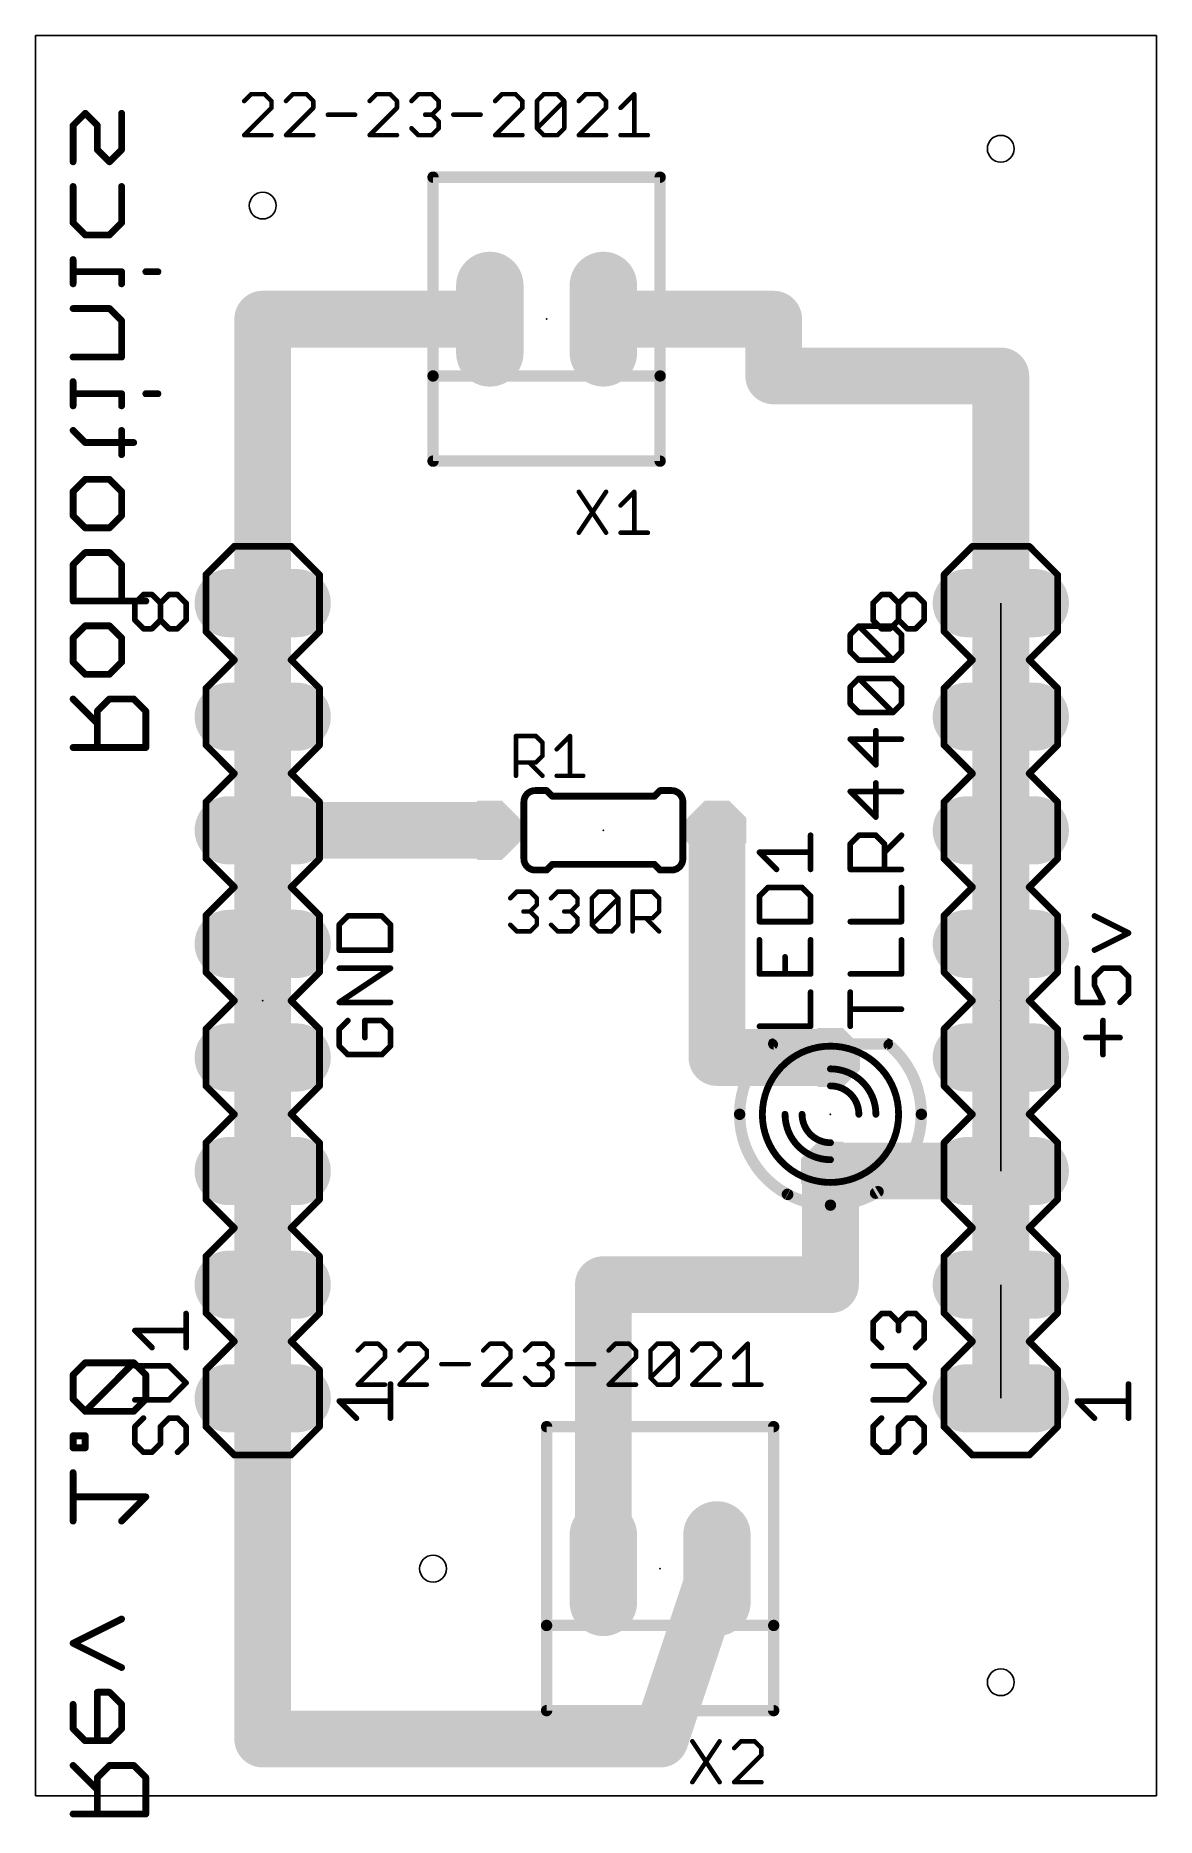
# Model space of a CAD drawing. Extents: x 14 to 39, y 7.1 to 47.
import ezdxf

# ---------------------------------------------------------------- set-up
doc = ezdxf.new("R2010")
doc.units = 0
for name, color, linetype in [('16', 175, 'CONTINUOUS'), ('17', 82, 'CONTINUOUS'), ('19', 53, 'CONTINUOUS'), ('20', 7, 'CONTINUOUS'), ('21', 253, 'CONTINUOUS'), ('23', 7, 'CONTINUOUS'), ('25', 253, 'CONTINUOUS'), ('27', 253, 'CONTINUOUS'), ('51', 253, 'CONTINUOUS')]:
    doc.layers.add(name, color=color, linetype=linetype)

# ---------------------------------------------------------------- blocks, each defined once
blk = doc.blocks.new('OCTAGONP')
at = {"const_width": 0.5}
blk.add_lwpolyline([(-0.25, -0.1036), (-0.25, 0.1036), (-0.1036, 0.25), (0.1036, 0.25), (0.25, 0.1036), (0.25, -0.1036), (0.1036, -0.25), (-0.1036, -0.25), (-0.25, -0.1036), (-0.25, 0.1036)], dxfattribs=at)
blk = doc.blocks.new('RECT')
blk.add_solid([(-0.5, -0.5), (0.5, -0.5), (-0.5, 0.5), (0.5, 0.5)])
blk = doc.blocks.new('LONGP100')
at = {"const_width": 1}
blk.add_lwpolyline([(-0.5, 0), (0.5, 0)], dxfattribs=at)
at = {"const_width": 0.5}
for points in [[(-0.5, 0.25, 1), (-0.5, -0.25)], [(0.5, -0.25, 1), (0.5, 0.25)]]:
    blk.add_lwpolyline(points, format="xyb", dxfattribs=at)

msp = doc.modelspace()

# ---------------------------------------------------------------- linework, layer by layer
at = {"layer": '16'}
for points, const_width in [([(14.8082, 44.9725), (15.0794, 45.2437)], 0.1524), ([(14.8082, 44.159), (14.8082, 44.9725)], 0.1524), ([(15.0794, 45.2437), (15.3505, 44.9725)], 0.1524), ([(15.3505, 44.9725), (15.3505, 44.4302)], 0.1524), ([(15.8929, 44.4302), (15.8929, 45.2437)], 0.1524), ([(15.3505, 44.4302), (15.6217, 44.159)], 0.1524), ([(15.6217, 44.159), (15.8929, 44.4302)], 0.1524), ([(14.8082, 42.793), (14.8082, 43.6065)], 0.1524), ([(15.8929, 43.6065), (15.8929, 42.793)], 0.1524), ([(15.0794, 42.5219), (14.8082, 42.793)], 0.1524), ([(15.8929, 42.793), (15.6217, 42.5219)], 0.1524), ([(15.6217, 42.5219), (15.0794, 42.5219)], 0.1524), ([(14.8082, 41.4304), (14.8082, 41.9728)], 0.1524), ([(15.8929, 41.7016), (14.8082, 41.7016)], 0.1524), ([(15.8929, 41.4304), (15.8929, 41.7016)], 0.1524), ([(16.7064, 41.7016), (16.4352, 41.7016)], 0.1524), ([(19.05, 34.29), (19.05, 40.64)], 1.27), ([(19.05, 40.64), (24.13, 40.64)], 1.27), ([(30.48, 40.64), (26.67, 40.64)], 1.27), ([(30.48, 39.37), (30.48, 40.64)], 1.27), ([(15.6217, 40.8779), (14.8082, 40.8779)], 0.1524), ([(15.8929, 40.6068), (15.6217, 40.8779)], 0.1524), ([(15.8929, 39.7933), (15.8929, 40.6068)], 0.1524), ([(14.8082, 39.7933), (15.8929, 39.7933)], 0.1524), ([(35.56, 39.37), (30.48, 39.37)], 1.27), ([(35.56, 39.37), (35.56, 34.29)], 1.27), ([(14.8082, 38.7018), (14.8082, 39.2442)], 0.1524), ([(15.8929, 38.973), (14.8082, 38.973)], 0.1524), ([(15.8929, 38.7018), (15.8929, 38.973)], 0.1524), ([(16.7064, 38.973), (16.4352, 38.973)], 0.1524), ([(15.0794, 37.8816), (14.8082, 38.1527)], 0.1524), ([(16.164, 37.8816), (15.0794, 37.8816)], 0.1524), ([(15.8929, 37.6104), (15.8929, 38.1527)], 0.1524), ([(14.8082, 36.7867), (15.0794, 37.0579)], 0.1524), ([(15.0794, 37.0579), (15.6217, 37.0579)], 0.1524), ([(15.6217, 37.0579), (15.8929, 36.7867)], 0.1524), ([(14.8082, 36.2444), (14.8082, 36.7867)], 0.1524), ([(15.8929, 36.7867), (15.8929, 36.2444)], 0.1524), ([(15.0794, 35.9732), (14.8082, 36.2444)], 0.1524), ([(15.8929, 36.2444), (15.6217, 35.9732)], 0.1524), ([(15.6217, 35.9732), (15.0794, 35.9732)], 0.1524), ([(14.8082, 35.1496), (15.0794, 35.4207)], 0.1524), ([(15.0794, 35.4207), (15.6217, 35.4207)], 0.1524), ([(15.6217, 35.4207), (15.8929, 35.1496)], 0.1524), ([(14.8082, 34.3361), (14.8082, 35.1496)], 0.1524), ([(15.8929, 35.1496), (15.8929, 34.3361)], 0.1524), ([(19.05, 34.29), (19.05, 31.75)], 1.27), ([(35.56, 16.51), (35.56, 34.29)], 1.27), ([(16.4352, 34.3361), (14.8082, 34.3361)], 0.1524), ([(14.8082, 33.5124), (15.0794, 33.7836)], 0.1524), ([(14.8082, 32.9701), (14.8082, 33.5124)], 0.1524), ([(15.0794, 33.7836), (15.6217, 33.7836)], 0.1524), ([(15.6217, 33.7836), (15.8929, 33.5124)], 0.1524), ([(15.8929, 33.5124), (15.8929, 32.9701)], 0.1524), ([(15.0794, 32.6989), (14.8082, 32.9701)], 0.1524), ([(15.6217, 32.6989), (15.0794, 32.6989)], 0.1524), ([(15.8929, 32.9701), (15.6217, 32.6989)], 0.1524), ([(19.05, 31.75), (19.05, 29.21)], 1.27), ([(15.3505, 31.6041), (14.8082, 32.1464)], 0.1524), ([(15.6217, 32.1464), (15.3505, 31.8753)], 0.1524), ([(15.3505, 31.8753), (15.3505, 31.0618)], 0.1524), ([(16.164, 32.1464), (15.6217, 32.1464)], 0.1524), ([(16.4352, 31.8753), (16.164, 32.1464)], 0.1524), ([(16.4352, 31.0618), (16.4352, 31.8753)], 0.1524), ([(14.8082, 31.0618), (16.4352, 31.0618)], 0.1524), ([(24.13, 29.21), (19.05, 29.21)], 1.27), ([(19.05, 26.67), (19.05, 29.21)], 1.27), ([(29.21, 24.13), (29.21, 29.21)], 1.27), ([(19.05, 24.13), (19.05, 26.67)], 1.27), ([(19.05, 21.59), (19.05, 24.13)], 1.27), ([(31.75, 24.13), (29.21, 24.13)], 1.27), ([(19.05, 19.05), (19.05, 21.59)], 1.27), ([(31.75, 19.05), (31.75, 21.59)], 1.27), ([(31.75, 21.59), (35.56, 21.59)], 1.27), ([(19.05, 16.51), (19.05, 19.05)], 1.27), ([(26.67, 12.7), (26.67, 19.05)], 1.27), ([(26.67, 19.05), (31.75, 19.05)], 1.27), ([(15.0794, 17.3037), (14.8082, 17.0325)], 0.1524), ([(16.164, 17.3037), (15.0794, 17.3037)], 0.1524), ([(15.0794, 16.219), (16.164, 17.3037)], 0.1524), ([(16.4352, 17.0325), (16.164, 17.3037)], 0.1524), ([(19.05, 8.89), (19.05, 16.51)], 1.27), ([(14.8082, 17.0325), (14.8082, 16.4902)], 0.1524), ([(16.4352, 16.4902), (16.4352, 17.0325)], 0.1524), ([(14.8082, 16.4902), (15.0794, 16.219)], 0.1524), ([(16.164, 16.219), (16.4352, 16.4902)], 0.1524), ([(15.0794, 16.219), (16.164, 16.219)], 0.1524), ([(15.0794, 15.6716), (14.8082, 15.6716)], 0.1524), ([(14.8082, 15.6716), (14.8082, 15.4004)], 0.1524), ([(15.0794, 15.4004), (15.0794, 15.6716)], 0.1524), ([(14.8082, 15.4004), (15.0794, 15.4004)], 0.1524), ([(14.8082, 13.7633), (14.8082, 14.848)], 0.1524), ([(16.4352, 14.3056), (14.8082, 14.3056)], 0.1524), ([(15.8929, 13.7633), (16.4352, 14.3056)], 0.1524), ([(29.21, 12.7), (27.94, 8.89)], 1.27), ([(14.8082, 11.0313), (15.8929, 11.5736)], 0.1524), ([(15.8929, 10.489), (14.8082, 11.0313)], 0.1524), ([(15.6217, 9.9365), (15.3505, 9.9365)], 0.1524), ([(15.3505, 9.9365), (15.3505, 8.8518)], 0.1524), ([(15.8929, 9.6653), (15.6217, 9.9365)], 0.1524), ([(14.8082, 9.6653), (14.8082, 9.123)], 0.1524), ([(15.8929, 9.123), (15.8929, 9.6653)], 0.1524), ([(14.8082, 9.123), (15.0794, 8.8518)], 0.1524), ([(15.6217, 8.8518), (15.8929, 9.123)], 0.1524), ([(27.94, 8.89), (19.05, 8.89)], 1.27), ([(15.0794, 8.8518), (15.6217, 8.8518)], 0.1524), ([(15.3505, 7.757), (14.8082, 8.2993)], 0.1524), ([(15.6217, 8.2993), (15.3505, 8.0282)], 0.1524), ([(16.164, 8.2993), (15.6217, 8.2993)], 0.1524), ([(16.4352, 8.0282), (16.164, 8.2993)], 0.1524), ([(15.3505, 8.0282), (15.3505, 7.2147)], 0.1524), ([(16.4352, 7.2147), (16.4352, 8.0282)], 0.1524), ([(14.8082, 7.2147), (16.4352, 7.2147)], 0.1524)]:
    msp.add_lwpolyline(points, dxfattribs=dict(at, const_width=const_width))
for points, const_width in [([(14.8463, 44.9725, 1), (14.7701, 44.9725)], 0.0762), ([(14.7813, 44.9995, 1), (14.8351, 44.9456)], 0.0762), ([(15.1063, 45.2706, 1), (15.0524, 45.2167)], 0.0762), ([(15.1063, 45.2167, 1), (15.0524, 45.2706)], 0.0762), ([(15.3886, 44.9725, 1), (15.3124, 44.9725)], 0.0762), ([(15.3236, 44.9456, 1), (15.3775, 44.9995)], 0.0762), ([(15.931, 45.2437, 1), (15.8548, 45.2437)], 0.0762), ([(15.3775, 44.4571, 1), (15.3236, 44.4032)], 0.0762), ([(15.3124, 44.4302, 1), (15.3886, 44.4302)], 0.0762), ([(15.5948, 44.186, 1), (15.6486, 44.1321)], 0.0762), ([(15.5948, 44.1321, 1), (15.6486, 44.186)], 0.0762), ([(15.8548, 44.4302, 1), (15.931, 44.4302)], 0.0762), ([(15.9198, 44.4032, 1), (15.8659, 44.4571)], 0.0762), ([(14.7701, 44.159, 1), (14.8463, 44.159)], 0.0762), ([(14.8463, 43.6065, 1), (14.7701, 43.6065)], 0.0762), ([(15.931, 43.6065, 1), (15.8548, 43.6065)], 0.0762), ([(14.8351, 42.82, 1), (14.7813, 42.7661)], 0.0762), ([(14.7701, 42.793, 1), (14.8463, 42.793)], 0.0762), ([(15.8548, 42.793, 1), (15.931, 42.793)], 0.0762), ([(15.9198, 42.7661, 1), (15.8659, 42.82)], 0.0762), ([(15.0794, 42.56, 1), (15.0794, 42.4838)], 0.0762), ([(15.0524, 42.4949, 1), (15.1063, 42.5488)], 0.0762), ([(15.5948, 42.5488, 1), (15.6486, 42.4949)], 0.0762), ([(15.6217, 42.4838, 1), (15.6217, 42.56)], 0.0762), ([(14.8463, 41.9728, 1), (14.7701, 41.9728)], 0.0762), ([(14.8082, 41.7397, 1), (14.8082, 41.6635)], 0.0762), ([(14.7701, 41.4304, 1), (14.8463, 41.4304)], 0.0762), ([(15.931, 41.7016, 1), (15.8548, 41.7016)], 0.0762), ([(15.8548, 41.4304, 1), (15.931, 41.4304)], 0.0762), ([(15.8929, 41.6635, 1), (15.8929, 41.7397)], 0.0762), ([(16.4352, 41.7397, 1), (16.4352, 41.6635)], 0.0762), ([(16.7064, 41.6635, 1), (16.7064, 41.7397)], 0.0762), ([(19.3675, 40.64, 1), (18.7325, 40.64)], 0.635), ([(19.05, 40.9575, 1), (19.05, 40.3225)], 0.635), ([(24.13, 40.3225, 1), (24.13, 40.9575)], 0.635), ([(26.67, 40.9575, 1), (26.67, 40.3225)], 0.635), ([(30.7975, 40.64, 1), (30.1625, 40.64)], 0.635), ([(30.48, 40.3225, 1), (30.48, 40.9575)], 0.635), ([(14.8082, 40.916, 1), (14.8082, 40.8398)], 0.0762), ([(15.6486, 40.9049, 1), (15.5948, 40.851)], 0.0762), ([(15.6217, 40.8398, 1), (15.6217, 40.916)], 0.0762), ([(15.931, 40.6068, 1), (15.8548, 40.6068)], 0.0762), ([(15.8659, 40.5798, 1), (15.9198, 40.6337)], 0.0762), ([(14.8082, 39.8314, 1), (14.8082, 39.7552)], 0.0762), ([(15.8929, 39.7552, 1), (15.8929, 39.8314)], 0.0762), ([(30.48, 39.6875, 1), (30.48, 39.0525)], 0.635), ([(35.8775, 39.37, 1), (35.2425, 39.37)], 0.635), ([(35.56, 39.0525, 1), (35.56, 39.6875)], 0.635), ([(15.8548, 39.7933, 1), (15.931, 39.7933)], 0.0762), ([(30.1625, 39.37, 1), (30.7975, 39.37)], 0.635), ([(14.8463, 39.2442, 1), (14.7701, 39.2442)], 0.0762), ([(14.8082, 39.0111, 1), (14.8082, 38.9349)], 0.0762), ([(15.931, 38.973, 1), (15.8548, 38.973)], 0.0762), ([(15.8929, 38.9349, 1), (15.8929, 39.0111)], 0.0762), ([(16.4352, 39.0111, 1), (16.4352, 38.9349)], 0.0762), ([(16.7064, 38.9349, 1), (16.7064, 39.0111)], 0.0762), ([(14.7701, 38.7018, 1), (14.8463, 38.7018)], 0.0762), ([(15.8548, 38.7018, 1), (15.931, 38.7018)], 0.0762), ([(14.8351, 38.1797, 1), (14.7813, 38.1258)], 0.0762), ([(15.0794, 37.9197, 1), (15.0794, 37.8435)], 0.0762), ([(15.0524, 37.8546, 1), (15.1063, 37.9085)], 0.0762), ([(15.931, 38.1527, 1), (15.8548, 38.1527)], 0.0762), ([(16.164, 37.8435, 1), (16.164, 37.9197)], 0.0762), ([(15.8548, 37.6104, 1), (15.931, 37.6104)], 0.0762), ([(15.0794, 37.096, 1), (15.0794, 37.0198)], 0.0762), ([(15.1063, 37.031, 1), (15.0524, 37.0848)], 0.0762), ([(15.6486, 37.0848, 1), (15.5948, 37.031)], 0.0762), ([(15.6217, 37.0198, 1), (15.6217, 37.096)], 0.0762), ([(14.8463, 36.7867, 1), (14.7701, 36.7867)], 0.0762), ([(14.7813, 36.8137, 1), (14.8351, 36.7598)], 0.0762), ([(15.931, 36.7867, 1), (15.8548, 36.7867)], 0.0762), ([(15.8659, 36.7598, 1), (15.9198, 36.8137)], 0.0762), ([(14.7701, 36.2444, 1), (14.8463, 36.2444)], 0.0762), ([(14.8351, 36.2713, 1), (14.7813, 36.2175)], 0.0762), ([(15.8548, 36.2444, 1), (15.931, 36.2444)], 0.0762), ([(15.9198, 36.2175, 1), (15.8659, 36.2713)], 0.0762), ([(15.0794, 36.0113, 1), (15.0794, 35.9351)], 0.0762), ([(15.0524, 35.9463, 1), (15.1063, 36.0002)], 0.0762), ([(15.5948, 36.0002, 1), (15.6486, 35.9463)], 0.0762), ([(15.6217, 35.9351, 1), (15.6217, 36.0113)], 0.0762), ([(15.0794, 35.4588, 1), (15.0794, 35.3826)], 0.0762), ([(15.1063, 35.3938, 1), (15.0524, 35.4477)], 0.0762), ([(15.6486, 35.4477, 1), (15.5948, 35.3938)], 0.0762), ([(15.6217, 35.3826, 1), (15.6217, 35.4588)], 0.0762), ([(14.8463, 35.1496, 1), (14.7701, 35.1496)], 0.0762), ([(14.7813, 35.1765, 1), (14.8351, 35.1226)], 0.0762), ([(15.931, 35.1496, 1), (15.8548, 35.1496)], 0.0762), ([(15.8659, 35.1226, 1), (15.9198, 35.1765)], 0.0762), ([(19.3675, 34.29, 1), (18.7325, 34.29)], 0.635), ([(35.8775, 34.29, 1), (35.2425, 34.29)], 0.635), ([(14.8082, 34.3742, 1), (14.8082, 34.298)], 0.0762), ([(14.7701, 34.3361, 1), (14.8463, 34.3361)], 0.0762), ([(15.8548, 34.3361, 1), (15.931, 34.3361)], 0.0762), ([(16.4352, 34.298, 1), (16.4352, 34.3742)], 0.0762), ([(18.7325, 34.29, 1), (19.3675, 34.29)], 0.635), ([(35.2425, 34.29, 1), (35.8775, 34.29)], 0.635), ([(14.8463, 33.5124, 1), (14.7701, 33.5124)], 0.0762), ([(14.7813, 33.5394, 1), (14.8351, 33.4855)], 0.0762), ([(15.0794, 33.8217, 1), (15.0794, 33.7455)], 0.0762), ([(15.1063, 33.7566, 1), (15.0524, 33.8105)], 0.0762), ([(15.6486, 33.8105, 1), (15.5948, 33.7566)], 0.0762), ([(15.6217, 33.7455, 1), (15.6217, 33.8217)], 0.0762), ([(15.931, 33.5124, 1), (15.8548, 33.5124)], 0.0762), ([(15.8659, 33.4855, 1), (15.9198, 33.5394)], 0.0762), ([(14.8351, 32.997, 1), (14.7813, 32.9431)], 0.0762), ([(14.7701, 32.9701, 1), (14.8463, 32.9701)], 0.0762), ([(15.0794, 32.737, 1), (15.0794, 32.6608)], 0.0762), ([(15.0524, 32.672, 1), (15.1063, 32.7259)], 0.0762), ([(15.5948, 32.7259, 1), (15.6486, 32.672)], 0.0762), ([(15.6217, 32.6608, 1), (15.6217, 32.737)], 0.0762), ([(15.8548, 32.9701, 1), (15.931, 32.9701)], 0.0762), ([(15.9198, 32.9431, 1), (15.8659, 32.997)], 0.0762), ([(19.3675, 31.75, 1), (18.7325, 31.75)], 0.635), ([(14.8351, 32.1734, 1), (14.7813, 32.1195)], 0.0762), ([(15.3886, 31.8753, 1), (15.3124, 31.8753)], 0.0762), ([(15.3236, 31.9022, 1), (15.3775, 31.8483)], 0.0762), ([(15.6217, 32.1845, 1), (15.6217, 32.1083)], 0.0762), ([(15.6486, 32.1195, 1), (15.5948, 32.1734)], 0.0762), ([(16.191, 32.1734, 1), (16.1371, 32.1195)], 0.0762), ([(16.164, 32.1083, 1), (16.164, 32.1845)], 0.0762), ([(16.4733, 31.8753, 1), (16.3971, 31.8753)], 0.0762), ([(16.4082, 31.8483, 1), (16.4621, 31.9022)], 0.0762), ([(18.7325, 31.75, 1), (19.3675, 31.75)], 0.635), ([(15.3236, 31.5772, 1), (15.3775, 31.631)], 0.0762), ([(14.8082, 31.0999, 1), (14.8082, 31.0237)], 0.0762), ([(15.3124, 31.0618, 1), (15.3886, 31.0618)], 0.0762), ([(16.3971, 31.0618, 1), (16.4733, 31.0618)], 0.0762), ([(16.4352, 31.0237, 1), (16.4352, 31.0999)], 0.0762), ([(19.05, 29.5275, 1), (19.05, 28.8925)], 0.635), ([(19.3675, 29.21, 1), (18.7325, 29.21)], 0.635), ([(18.7325, 29.21, 1), (19.3675, 29.21)], 0.635), ([(24.13, 28.8925, 1), (24.13, 29.5275)], 0.635), ([(29.5275, 29.21, 1), (28.8925, 29.21)], 0.635), ([(19.3675, 26.67, 1), (18.7325, 26.67)], 0.635), ([(18.7325, 26.67, 1), (19.3675, 26.67)], 0.635), ([(19.3675, 24.13, 1), (18.7325, 24.13)], 0.635), ([(29.21, 24.4475, 1), (29.21, 23.8125)], 0.635), ([(31.75, 23.8125, 1), (31.75, 24.4475)], 0.635), ([(18.7325, 24.13, 1), (19.3675, 24.13)], 0.635), ([(28.8925, 24.13, 1), (29.5275, 24.13)], 0.635), ([(19.3675, 21.59, 1), (18.7325, 21.59)], 0.635), ([(32.0675, 21.59, 1), (31.4325, 21.59)], 0.635), ([(31.75, 21.9075, 1), (31.75, 21.2725)], 0.635), ([(35.56, 21.2725, 1), (35.56, 21.9075)], 0.635), ([(18.7325, 21.59, 1), (19.3675, 21.59)], 0.635), ([(19.3675, 19.05, 1), (18.7325, 19.05)], 0.635), ([(26.9875, 19.05, 1), (26.3525, 19.05)], 0.635), ([(26.67, 19.3675, 1), (26.67, 18.7325)], 0.635), ([(31.75, 18.7325, 1), (31.75, 19.3675)], 0.635), ([(18.7325, 19.05, 1), (19.3675, 19.05)], 0.635), ([(31.4325, 19.05, 1), (32.0675, 19.05)], 0.635), ([(15.0794, 17.3418, 1), (15.0794, 17.2656)], 0.0762), ([(15.1063, 17.2767, 1), (15.0524, 17.3306)], 0.0762), ([(16.191, 17.3306, 1), (16.1371, 17.2767)], 0.0762), ([(16.191, 17.2767, 1), (16.1371, 17.3306)], 0.0762), ([(16.164, 17.2656, 1), (16.164, 17.3418)], 0.0762), ([(19.3675, 16.51, 1), (18.7325, 16.51)], 0.635), ([(14.8463, 17.0325, 1), (14.7701, 17.0325)], 0.0762), ([(14.7813, 17.0595, 1), (14.8351, 17.0056)], 0.0762), ([(16.4733, 17.0325, 1), (16.3971, 17.0325)], 0.0762), ([(16.4082, 17.0056, 1), (16.4621, 17.0595)], 0.0762), ([(18.7325, 16.51, 1), (19.3675, 16.51)], 0.635), ([(35.2425, 16.51, 1), (35.8775, 16.51)], 0.635), ([(14.8351, 16.5171, 1), (14.7813, 16.4632)], 0.0762), ([(14.7701, 16.4902, 1), (14.8463, 16.4902)], 0.0762), ([(16.3971, 16.4902, 1), (16.4733, 16.4902)], 0.0762), ([(16.4621, 16.4632, 1), (16.4082, 16.5171)], 0.0762), ([(15.0524, 16.246, 1), (15.1063, 16.1921)], 0.0762), ([(15.0794, 16.2571, 1), (15.0794, 16.1809)], 0.0762), ([(15.0524, 16.1921, 1), (15.1063, 16.246)], 0.0762), ([(16.1371, 16.246, 1), (16.191, 16.1921)], 0.0762), ([(16.164, 16.1809, 1), (16.164, 16.2571)], 0.0762), ([(14.8082, 15.7097, 1), (14.8082, 15.6335)], 0.0762), ([(14.8463, 15.6716, 1), (14.7701, 15.6716)], 0.0762), ([(15.1175, 15.6716, 1), (15.0413, 15.6716)], 0.0762), ([(15.0794, 15.6335, 1), (15.0794, 15.7097)], 0.0762), ([(14.8082, 15.4385, 1), (14.8082, 15.3623)], 0.0762), ([(14.7701, 15.4004, 1), (14.8463, 15.4004)], 0.0762), ([(15.0413, 15.4004, 1), (15.1175, 15.4004)], 0.0762), ([(15.0794, 15.3623, 1), (15.0794, 15.4385)], 0.0762), ([(14.8463, 14.848, 1), (14.7701, 14.848)], 0.0762), ([(14.8082, 14.3437, 1), (14.8082, 14.2675)], 0.0762), ([(16.4621, 14.2787, 1), (16.4082, 14.3326)], 0.0762), ([(16.4352, 14.2675, 1), (16.4352, 14.3437)], 0.0762), ([(14.7701, 13.7633, 1), (14.8463, 13.7633)], 0.0762), ([(15.8659, 13.7902, 1), (15.9198, 13.7363)], 0.0762), ([(29.5112, 12.5996, 1), (28.9088, 12.8004)], 0.635), ([(26.3525, 12.7, 1), (26.9875, 12.7)], 0.635), ([(15.9099, 11.5396, 1), (15.8758, 11.6077)], 0.0762), ([(14.8252, 11.0654, 1), (14.7912, 10.9972)], 0.0762), ([(14.7912, 11.0654, 1), (14.8252, 10.9972)], 0.0762), ([(15.8758, 10.4549, 1), (15.9099, 10.5231)], 0.0762), ([(15.3505, 9.9746, 1), (15.3505, 9.8984)], 0.0762), ([(15.3886, 9.9365, 1), (15.3124, 9.9365)], 0.0762), ([(15.6486, 9.9634, 1), (15.5948, 9.9095)], 0.0762), ([(15.6217, 9.8984, 1), (15.6217, 9.9746)], 0.0762), ([(14.8463, 9.6653, 1), (14.7701, 9.6653)], 0.0762), ([(15.931, 9.6653, 1), (15.8548, 9.6653)], 0.0762), ([(15.8659, 9.6384, 1), (15.9198, 9.6923)], 0.0762), ([(14.8351, 9.1499, 1), (14.7813, 9.096)], 0.0762), ([(15.9198, 9.096, 1), (15.8659, 9.1499)], 0.0762), ([(19.05, 9.2075, 1), (19.05, 8.5725)], 0.635), ([(18.7325, 8.89, 1), (19.3675, 8.89)], 0.635), ([(27.6388, 8.9904, 1), (28.2412, 8.7896)], 0.635), ([(27.94, 8.5725, 1), (27.94, 9.2075)], 0.635), ([(14.7701, 9.123, 1), (14.8463, 9.123)], 0.0762), ([(15.0794, 8.8899, 1), (15.0794, 8.8137)], 0.0762), ([(15.0524, 8.8249, 1), (15.1063, 8.8788)], 0.0762), ([(15.3124, 8.8518, 1), (15.3886, 8.8518)], 0.0762), ([(15.5948, 8.8788, 1), (15.6486, 8.8249)], 0.0762), ([(15.6217, 8.8137, 1), (15.6217, 8.8899)], 0.0762), ([(15.8548, 9.123, 1), (15.931, 9.123)], 0.0762), ([(14.8351, 8.3263, 1), (14.7813, 8.2724)], 0.0762), ([(15.6217, 8.3374, 1), (15.6217, 8.2612)], 0.0762), ([(15.6486, 8.2724, 1), (15.5948, 8.3263)], 0.0762), ([(16.191, 8.3263, 1), (16.1371, 8.2724)], 0.0762), ([(16.164, 8.2612, 1), (16.164, 8.3374)], 0.0762), ([(15.3886, 8.0282, 1), (15.3124, 8.0282)], 0.0762), ([(15.3236, 8.0551, 1), (15.3775, 8.0012)], 0.0762), ([(16.4733, 8.0282, 1), (16.3971, 8.0282)], 0.0762), ([(16.4082, 8.0012, 1), (16.4621, 8.0551)], 0.0762), ([(15.3236, 7.7301, 1), (15.3775, 7.7839)], 0.0762), ([(14.8082, 7.2528, 1), (14.8082, 7.1766)], 0.0762), ([(15.3124, 7.2147, 1), (15.3886, 7.2147)], 0.0762), ([(16.3971, 7.2147, 1), (16.4733, 7.2147)], 0.0762), ([(16.4352, 7.1766, 1), (16.4352, 7.2528)], 0.0762)]:
    msp.add_lwpolyline(points, format="xyb", dxfattribs=dict(at, const_width=const_width))
at = {"layer": '19'}
for p, q in [((35.56, 31.75), (35.56, 34.29)), ((35.56, 29.21), (35.56, 31.75)), ((35.56, 26.67), (35.56, 29.21)), ((35.56, 24.13), (35.56, 26.67)), ((35.56, 21.59), (35.56, 24.13)), ((35.56, 19.05), (35.56, 16.51))]:
    msp.add_line(p, q, dxfattribs=at)
at = {"layer": '20'}
for p, q in [((39.04, 46.98), (13.97, 46.98)), ((13.97, 46.98), (13.97, 7.62)), ((39.04, 7.62), (39.04, 46.98)), ((13.97, 7.62), (39.04, 7.62))]:
    msp.add_line(p, q, dxfattribs=at)
for centre in [(35.56, 44.45), (19.05, 43.18), (22.86, 12.7), (35.56, 10.16)]:
    msp.add_circle(centre, 0.3, dxfattribs=at)
at = {"layer": '21'}
for points, const_width in [([(22.86, 39.37), (22.86, 43.815)], 0.254), ([(22.86, 43.815), (27.94, 43.815)], 0.254), ([(27.94, 43.815), (27.94, 39.37)], 0.254), ([(22.86, 37.465), (22.86, 39.37)], 0.254), ([(27.94, 39.37), (22.86, 39.37)], 0.254), ([(27.94, 39.37), (27.94, 37.465)], 0.254), ([(27.94, 37.465), (22.86, 37.465)], 0.254), ([(17.78, 34.925), (18.415, 35.56)], 0.1524), ([(18.415, 35.56), (19.685, 35.56)], 0.1524), ([(19.685, 35.56), (20.32, 34.925)], 0.1524), ([(34.29, 34.925), (34.925, 35.56)], 0.1524), ([(34.925, 35.56), (36.195, 35.56)], 0.1524), ([(36.195, 35.56), (36.83, 34.925)], 0.1524), ([(17.78, 33.655), (17.78, 34.925)], 0.1524), ([(20.32, 34.925), (20.32, 33.655)], 0.1524), ([(34.29, 33.655), (34.29, 34.925)], 0.1524), ([(36.83, 34.925), (36.83, 33.655)], 0.1524), ([(16.1915, 34.2905), (16.3822, 34.4811)], 0.127), ([(16.1915, 33.9092), (16.1915, 34.2905)], 0.127), ([(16.3822, 34.4811), (16.5729, 34.4811)], 0.127), ([(16.5729, 34.4811), (16.7635, 34.2905)], 0.127), ([(16.7635, 34.2905), (16.9542, 34.4811)], 0.127), ([(16.7635, 33.9092), (16.7635, 34.2905)], 0.127), ([(16.9542, 34.4811), (17.1448, 34.4811)], 0.127), ([(17.1448, 34.4811), (17.3355, 34.2905)], 0.127), ([(17.3355, 34.2905), (17.3355, 33.9092)], 0.127), ([(32.7015, 34.2905), (32.8922, 34.4811)], 0.127), ([(32.7015, 33.9092), (32.7015, 34.2905)], 0.127), ([(32.8922, 34.4811), (33.0829, 34.4811)], 0.127), ([(33.0829, 34.4811), (33.2735, 34.2905)], 0.127), ([(33.2735, 34.2905), (33.4642, 34.4811)], 0.127), ([(33.2735, 33.9092), (33.2735, 34.2905)], 0.127), ([(33.4642, 34.4811), (33.6548, 34.4811)], 0.127), ([(33.6548, 34.4811), (33.8455, 34.2905)], 0.127), ([(33.8455, 34.2905), (33.8455, 33.9092)], 0.127), ([(16.3822, 33.7185), (16.1915, 33.9092)], 0.127), ([(16.7635, 33.9092), (16.5729, 33.7185)], 0.127), ([(16.9542, 33.7185), (16.7635, 33.9092)], 0.127), ([(17.3355, 33.9092), (17.1448, 33.7185)], 0.127), ([(32.8922, 33.7185), (32.7015, 33.9092)], 0.127), ([(33.2735, 33.9092), (33.0829, 33.7185)], 0.127), ([(33.4642, 33.7185), (33.2735, 33.9092)], 0.127), ([(33.8455, 33.9092), (33.6548, 33.7185)], 0.127), ([(16.5729, 33.7185), (16.3822, 33.7185)], 0.127), ([(17.1448, 33.7185), (16.9542, 33.7185)], 0.127), ([(17.78, 33.655), (18.415, 33.02)], 0.1524), ([(19.685, 33.02), (20.32, 33.655)], 0.1524), ([(33.0829, 33.7185), (32.8922, 33.7185)], 0.127), ([(33.6548, 33.7185), (33.4642, 33.7185)], 0.127), ([(34.29, 33.655), (34.925, 33.02)], 0.1524), ([(36.195, 33.02), (36.83, 33.655)], 0.1524), ([(17.78, 32.385), (18.415, 33.02)], 0.1524), ([(19.685, 33.02), (20.32, 32.385)], 0.1524), ([(34.29, 32.385), (34.925, 33.02)], 0.1524), ([(36.195, 33.02), (36.83, 32.385)], 0.1524), ([(17.78, 31.115), (17.78, 32.385)], 0.1524), ([(20.32, 32.385), (20.32, 31.115)], 0.1524), ([(34.29, 31.115), (34.29, 32.385)], 0.1524), ([(36.83, 32.385), (36.83, 31.115)], 0.1524), ([(18.415, 30.48), (17.78, 31.115)], 0.1524), ([(20.32, 31.115), (19.685, 30.48)], 0.1524), ([(34.925, 30.48), (34.29, 31.115)], 0.1524), ([(36.83, 31.115), (36.195, 30.48)], 0.1524), ([(17.78, 29.845), (18.415, 30.48)], 0.1524), ([(19.685, 30.48), (20.32, 29.845)], 0.1524), ([(34.29, 29.845), (34.925, 30.48)], 0.1524), ([(36.195, 30.48), (36.83, 29.845)], 0.1524), ([(17.78, 28.575), (17.78, 29.845)], 0.1524), ([(20.32, 29.845), (20.32, 28.575)], 0.1524), ([(25.146, 30.099), (25.4, 30.099)], 0.1524), ([(25.527, 29.972), (25.4, 30.099)], 0.1524), ([(27.813, 29.972), (25.527, 29.972)], 0.1524), ([(27.813, 29.972), (27.94, 30.099)], 0.1524), ([(28.194, 30.099), (27.94, 30.099)], 0.1524), ([(34.29, 28.575), (34.29, 29.845)], 0.1524), ([(36.83, 29.845), (36.83, 28.575)], 0.1524), ([(18.415, 27.94), (17.78, 28.575)], 0.1524), ([(20.32, 28.575), (19.685, 27.94)], 0.1524), ([(25.146, 28.321), (25.4, 28.321)], 0.1524), ([(25.527, 28.448), (25.4, 28.321)], 0.1524), ([(27.813, 28.448), (25.527, 28.448)], 0.1524), ([(27.813, 28.448), (27.94, 28.321)], 0.1524), ([(28.194, 28.321), (27.94, 28.321)], 0.1524), ([(34.925, 27.94), (34.29, 28.575)], 0.1524), ([(36.83, 28.575), (36.195, 27.94)], 0.1524), ([(17.78, 27.305), (18.415, 27.94)], 0.1524), ([(19.685, 27.94), (20.32, 27.305)], 0.1524), ([(34.29, 27.305), (34.925, 27.94)], 0.1524), ([(36.195, 27.94), (36.83, 27.305)], 0.1524), ([(17.78, 26.035), (17.78, 27.305)], 0.1524), ([(20.32, 27.305), (20.32, 26.035)], 0.1524), ([(34.29, 26.035), (34.29, 27.305)], 0.1524), ([(36.83, 27.305), (36.83, 26.035)], 0.1524), ([(17.78, 26.035), (18.415, 25.4)], 0.1524), ([(19.685, 25.4), (20.32, 26.035)], 0.1524), ([(34.29, 26.035), (34.925, 25.4)], 0.1524), ([(36.195, 25.4), (36.83, 26.035)], 0.1524), ([(17.78, 24.765), (18.415, 25.4)], 0.1524), ([(19.685, 25.4), (20.32, 24.765)], 0.1524), ([(34.29, 24.765), (34.925, 25.4)], 0.1524), ([(36.195, 25.4), (36.83, 24.765)], 0.1524), ([(17.78, 23.495), (17.78, 24.765)], 0.1524), ([(20.32, 24.765), (20.32, 23.495)], 0.1524), ([(34.29, 23.495), (34.29, 24.765)], 0.1524), ([(36.83, 24.765), (36.83, 23.495)], 0.1524), ([(17.78, 23.495), (18.415, 22.86)], 0.1524), ([(19.685, 22.86), (20.32, 23.495)], 0.1524), ([(34.29, 23.495), (34.925, 22.86)], 0.1524), ([(36.195, 22.86), (36.83, 23.495)], 0.1524), ([(17.78, 22.225), (18.415, 22.86)], 0.1524), ([(19.685, 22.86), (20.32, 22.225)], 0.1524), ([(34.29, 22.225), (34.925, 22.86)], 0.1524), ([(36.195, 22.86), (36.83, 22.225)], 0.1524), ([(17.78, 20.955), (17.78, 22.225)], 0.1524), ([(20.32, 22.225), (20.32, 20.955)], 0.1524), ([(34.29, 20.955), (34.29, 22.225)], 0.1524), ([(36.83, 22.225), (36.83, 20.955)], 0.1524), ([(18.415, 20.32), (17.78, 20.955)], 0.1524), ([(20.32, 20.955), (19.685, 20.32)], 0.1524), ([(34.925, 20.32), (34.29, 20.955)], 0.1524), ([(36.83, 20.955), (36.195, 20.32)], 0.1524), ([(17.78, 19.685), (18.415, 20.32)], 0.1524), ([(19.685, 20.32), (20.32, 19.685)], 0.1524), ([(34.29, 19.685), (34.925, 20.32)], 0.1524), ([(36.195, 20.32), (36.83, 19.685)], 0.1524), ([(17.78, 18.415), (17.78, 19.685)], 0.1524), ([(20.32, 19.685), (20.32, 18.415)], 0.1524), ([(34.29, 18.415), (34.29, 19.685)], 0.1524), ([(36.83, 19.685), (36.83, 18.415)], 0.1524), ([(18.415, 17.78), (17.78, 18.415)], 0.1524), ([(20.32, 18.415), (19.685, 17.78)], 0.1524), ([(34.925, 17.78), (34.29, 18.415)], 0.1524), ([(36.83, 18.415), (36.195, 17.78)], 0.1524), ([(17.78, 17.145), (18.415, 17.78)], 0.1524), ([(19.685, 17.78), (20.32, 17.145)], 0.1524), ([(34.29, 17.145), (34.925, 17.78)], 0.1524), ([(36.195, 17.78), (36.83, 17.145)], 0.1524), ([(17.78, 15.875), (17.78, 17.145)], 0.1524), ([(20.32, 17.145), (20.32, 15.875)], 0.1524), ([(34.29, 15.875), (34.29, 17.145)], 0.1524), ([(36.83, 17.145), (36.83, 15.875)], 0.1524), ([(21.9075, 16.0655), (21.9075, 16.8282)], 0.127), ([(38.4175, 16.0655), (38.4175, 16.8282)], 0.127), ([(21.1449, 16.0655), (20.7635, 16.4468)], 0.127), ([(20.7635, 16.4468), (21.9075, 16.4468)], 0.127), ([(37.6549, 16.0655), (37.2735, 16.4468)], 0.127), ([(37.2735, 16.4468), (38.4175, 16.4468)], 0.127), ([(17.78, 15.875), (18.415, 15.24)], 0.1524), ([(19.685, 15.24), (20.32, 15.875)], 0.1524), ([(25.4, 11.43), (25.4, 15.875)], 0.254), ([(25.4, 15.875), (30.48, 15.875)], 0.254), ([(30.48, 15.875), (30.48, 11.43)], 0.254), ([(34.29, 15.875), (34.925, 15.24)], 0.1524), ([(36.195, 15.24), (36.83, 15.875)], 0.1524), ([(18.415, 15.24), (19.685, 15.24)], 0.1524), ([(34.925, 15.24), (36.195, 15.24)], 0.1524), ([(25.4, 9.525), (25.4, 11.43)], 0.254), ([(30.48, 11.43), (25.4, 11.43)], 0.254), ([(30.48, 11.43), (30.48, 9.525)], 0.254), ([(30.48, 9.525), (25.4, 9.525)], 0.254)]:
    msp.add_lwpolyline(points, dxfattribs=dict(at, const_width=const_width))
for points, const_width in [([(22.9235, 43.815, 1), (22.7965, 43.815)], 0.127), ([(22.86, 43.8785, 1), (22.86, 43.7515)], 0.127), ([(28.0035, 43.815, 1), (27.8765, 43.815)], 0.127), ([(27.94, 43.7515, 1), (27.94, 43.8785)], 0.127), ([(22.9235, 39.37, 1), (22.7965, 39.37)], 0.127), ([(22.86, 39.4335, 1), (22.86, 39.3065)], 0.127), ([(28.0035, 39.37, 1), (27.8765, 39.37)], 0.127), ([(27.94, 39.3065, 1), (27.94, 39.4335)], 0.127), ([(22.7965, 39.37, 1), (22.9235, 39.37)], 0.127), ([(27.8765, 39.37, 1), (28.0035, 39.37)], 0.127), ([(22.86, 37.5285, 1), (22.86, 37.4015)], 0.127), ([(22.7965, 37.465, 1), (22.9235, 37.465)], 0.127), ([(27.8765, 37.465, 1), (28.0035, 37.465)], 0.127), ([(27.94, 37.4015, 1), (27.94, 37.5285)], 0.127), ([(18.415, 35.5981, 1), (18.415, 35.5219)], 0.0762), ([(18.4419, 35.5331, 1), (18.3881, 35.5869)], 0.0762), ([(19.7119, 35.5869, 1), (19.6581, 35.5331)], 0.0762), ([(19.685, 35.5219, 1), (19.685, 35.5981)], 0.0762), ([(34.925, 35.5981, 1), (34.925, 35.5219)], 0.0762), ([(34.9519, 35.5331, 1), (34.8981, 35.5869)], 0.0762), ([(36.2219, 35.5869, 1), (36.1681, 35.5331)], 0.0762), ([(36.195, 35.5219, 1), (36.195, 35.5981)], 0.0762), ([(17.8181, 34.925, 1), (17.7419, 34.925)], 0.0762), ([(17.7531, 34.9519, 1), (17.8069, 34.8981)], 0.0762), ([(20.3581, 34.925, 1), (20.2819, 34.925)], 0.0762), ([(20.2931, 34.8981, 1), (20.3469, 34.9519)], 0.0762), ([(34.3281, 34.925, 1), (34.2519, 34.925)], 0.0762), ([(34.2631, 34.9519, 1), (34.3169, 34.8981)], 0.0762), ([(36.8681, 34.925, 1), (36.7919, 34.925)], 0.0762), ([(36.8031, 34.8981, 1), (36.8569, 34.9519)], 0.0762), ([(16.2233, 34.2905, 1), (16.1598, 34.2905)], 0.0635), ([(16.1691, 34.3129, 1), (16.214, 34.268)], 0.0635), ([(16.3822, 34.5129, 1), (16.3822, 34.4494)], 0.0635), ([(16.4046, 34.4587, 1), (16.3597, 34.5036)], 0.0635), ([(16.5953, 34.5036, 1), (16.5504, 34.4587)], 0.0635), ([(16.5729, 34.4494, 1), (16.5729, 34.5129)], 0.0635), ([(16.7953, 34.2905, 1), (16.7318, 34.2905)], 0.0635), ([(16.7411, 34.3129, 1), (16.786, 34.268)], 0.0635), ([(16.7411, 34.268, 1), (16.786, 34.3129)], 0.0635), ([(16.9542, 34.5129, 1), (16.9542, 34.4494)], 0.0635), ([(16.9766, 34.4587, 1), (16.9317, 34.5036)], 0.0635), ([(17.1673, 34.5036, 1), (17.1224, 34.4587)], 0.0635), ([(17.1448, 34.4494, 1), (17.1448, 34.5129)], 0.0635), ([(17.3672, 34.2905, 1), (17.3038, 34.2905)], 0.0635), ([(17.313, 34.268, 1), (17.358, 34.3129)], 0.0635), ([(32.7333, 34.2905, 1), (32.6698, 34.2905)], 0.0635), ([(32.6791, 34.3129, 1), (32.724, 34.268)], 0.0635), ([(32.8922, 34.5129, 1), (32.8922, 34.4494)], 0.0635), ([(32.9146, 34.4587, 1), (32.8697, 34.5036)], 0.0635), ([(33.1053, 34.5036, 1), (33.0604, 34.4587)], 0.0635), ([(33.0829, 34.4494, 1), (33.0829, 34.5129)], 0.0635), ([(33.3053, 34.2905, 1), (33.2418, 34.2905)], 0.0635), ([(33.2511, 34.3129, 1), (33.296, 34.268)], 0.0635), ([(33.2511, 34.268, 1), (33.296, 34.3129)], 0.0635), ([(33.4642, 34.5129, 1), (33.4642, 34.4494)], 0.0635), ([(33.4866, 34.4587, 1), (33.4417, 34.5036)], 0.0635), ([(33.6773, 34.5036, 1), (33.6324, 34.4587)], 0.0635), ([(33.6548, 34.4494, 1), (33.6548, 34.5129)], 0.0635), ([(33.8773, 34.2905, 1), (33.8137, 34.2905)], 0.0635), ([(33.823, 34.268, 1), (33.868, 34.3129)], 0.0635), ([(16.214, 33.9316, 1), (16.1691, 33.8867)], 0.0635), ([(16.1598, 33.9092, 1), (16.2233, 33.9092)], 0.0635), ([(16.786, 33.9316, 1), (16.7411, 33.8867)], 0.0635), ([(16.7318, 33.9092, 1), (16.7953, 33.9092)], 0.0635), ([(16.786, 33.8867, 1), (16.7411, 33.9316)], 0.0635), ([(17.3038, 33.9092, 1), (17.3672, 33.9092)], 0.0635), ([(17.358, 33.8867, 1), (17.313, 33.9316)], 0.0635), ([(32.6698, 33.9092, 1), (32.7333, 33.9092)], 0.0635), ([(32.724, 33.9316, 1), (32.6791, 33.8867)], 0.0635), ([(33.2418, 33.9092, 1), (33.3053, 33.9092)], 0.0635), ([(33.296, 33.9316, 1), (33.2511, 33.8867)], 0.0635), ([(33.296, 33.8867, 1), (33.2511, 33.9316)], 0.0635), ([(33.8137, 33.9092, 1), (33.8773, 33.9092)], 0.0635), ([(33.868, 33.8867, 1), (33.823, 33.9316)], 0.0635), ([(16.3822, 33.7503, 1), (16.3822, 33.6867)], 0.0635), ([(16.3597, 33.696, 1), (16.4046, 33.741)], 0.0635), ([(16.5504, 33.741, 1), (16.5953, 33.696)], 0.0635), ([(16.5729, 33.6867, 1), (16.5729, 33.7503)], 0.0635), ([(16.9542, 33.7503, 1), (16.9542, 33.6867)], 0.0635), ([(16.9317, 33.696, 1), (16.9766, 33.741)], 0.0635), ([(17.1224, 33.741, 1), (17.1673, 33.696)], 0.0635), ([(17.1448, 33.6867, 1), (17.1448, 33.7503)], 0.0635), ([(17.7419, 33.655, 1), (17.8181, 33.655)], 0.0762), ([(17.8069, 33.6819, 1), (17.7531, 33.6281)], 0.0762), ([(20.2819, 33.655, 1), (20.3581, 33.655)], 0.0762), ([(20.3469, 33.6281, 1), (20.2931, 33.6819)], 0.0762), ([(32.8922, 33.7503, 1), (32.8922, 33.6867)], 0.0635), ([(32.8697, 33.696, 1), (32.9146, 33.741)], 0.0635), ([(33.0604, 33.741, 1), (33.1053, 33.696)], 0.0635), ([(33.0829, 33.6867, 1), (33.0829, 33.7503)], 0.0635), ([(33.4642, 33.7503, 1), (33.4642, 33.6867)], 0.0635), ([(33.4417, 33.696, 1), (33.4866, 33.741)], 0.0635), ([(33.6324, 33.741, 1), (33.6773, 33.696)], 0.0635), ([(33.6548, 33.6867, 1), (33.6548, 33.7503)], 0.0635), ([(34.2519, 33.655, 1), (34.3281, 33.655)], 0.0762), ([(34.3169, 33.6819, 1), (34.2631, 33.6281)], 0.0762), ([(36.7919, 33.655, 1), (36.8681, 33.655)], 0.0762), ([(36.8569, 33.6281, 1), (36.8031, 33.6819)], 0.0762), ([(18.4419, 32.9931, 1), (18.3881, 33.0469)], 0.0762), ([(18.3881, 32.9931, 1), (18.4419, 33.0469)], 0.0762), ([(19.7119, 33.0469, 1), (19.6581, 32.9931)], 0.0762), ([(19.6581, 33.0469, 1), (19.7119, 32.9931)], 0.0762), ([(34.9519, 32.9931, 1), (34.8981, 33.0469)], 0.0762), ([(34.8981, 32.9931, 1), (34.9519, 33.0469)], 0.0762), ([(36.2219, 33.0469, 1), (36.1681, 32.9931)], 0.0762), ([(36.1681, 33.0469, 1), (36.2219, 32.9931)], 0.0762), ([(17.8181, 32.385, 1), (17.7419, 32.385)], 0.0762), ([(17.7531, 32.4119, 1), (17.8069, 32.3581)], 0.0762), ([(20.3581, 32.385, 1), (20.2819, 32.385)], 0.0762), ([(20.2931, 32.3581, 1), (20.3469, 32.4119)], 0.0762), ([(34.3281, 32.385, 1), (34.2519, 32.385)], 0.0762), ([(34.2631, 32.4119, 1), (34.3169, 32.3581)], 0.0762), ([(36.8681, 32.385, 1), (36.7919, 32.385)], 0.0762), ([(36.8031, 32.3581, 1), (36.8569, 32.4119)], 0.0762), ([(17.7419, 31.115, 1), (17.8181, 31.115)], 0.0762), ([(17.8069, 31.1419, 1), (17.7531, 31.0881)], 0.0762), ([(20.2819, 31.115, 1), (20.3581, 31.115)], 0.0762), ([(20.3469, 31.0881, 1), (20.2931, 31.1419)], 0.0762), ([(34.2519, 31.115, 1), (34.3281, 31.115)], 0.0762), ([(34.3169, 31.1419, 1), (34.2631, 31.0881)], 0.0762), ([(36.7919, 31.115, 1), (36.8681, 31.115)], 0.0762), ([(36.8569, 31.0881, 1), (36.8031, 31.1419)], 0.0762), ([(18.4419, 30.4531, 1), (18.3881, 30.5069)], 0.0762), ([(18.3881, 30.4531, 1), (18.4419, 30.5069)], 0.0762), ([(19.7119, 30.5069, 1), (19.6581, 30.4531)], 0.0762), ([(19.6581, 30.5069, 1), (19.7119, 30.4531)], 0.0762), ([(34.9519, 30.4531, 1), (34.8981, 30.5069)], 0.0762), ([(34.8981, 30.4531, 1), (34.9519, 30.5069)], 0.0762), ([(36.2219, 30.5069, 1), (36.1681, 30.4531)], 0.0762), ([(36.1681, 30.5069, 1), (36.2219, 30.4531)], 0.0762), ([(17.8181, 29.845, 1), (17.7419, 29.845)], 0.0762), ([(17.7531, 29.8719, 1), (17.8069, 29.8181)], 0.0762), ([(20.3581, 29.845, 1), (20.2819, 29.845)], 0.0762), ([(20.2931, 29.8181, 1), (20.3469, 29.8719)], 0.0762), ([(25.146, 30.099, 0.4142), (24.892, 29.845)], 0.1524), ([(24.8539, 29.845, 1), (24.9301, 29.845)], 0.0762), ([(25.146, 30.1371, 1), (25.146, 30.0609)], 0.0762), ([(25.146, 30.0609, 1), (25.146, 30.1371)], 0.0762), ([(25.4269, 30.1259, 1), (25.3731, 30.0721)], 0.0762), ([(25.4, 30.0609, 1), (25.4, 30.1371)], 0.0762), ([(25.527, 30.0101, 1), (25.527, 29.9339)], 0.0762), ([(25.5001, 29.9451, 1), (25.5539, 29.9989)], 0.0762), ([(27.7861, 29.9989, 1), (27.8399, 29.9451)], 0.0762), ([(27.813, 29.9339, 1), (27.813, 30.0101)], 0.0762), ([(27.94, 30.1371, 1), (27.94, 30.0609)], 0.0762), ([(27.9669, 30.0721, 1), (27.9131, 30.1259)], 0.0762), ([(28.448, 29.845, 0.4142), (28.194, 30.099)], 0.1524), ([(28.194, 30.1371, 1), (28.194, 30.0609)], 0.0762), ([(28.194, 30.0609, 1), (28.194, 30.1371)], 0.0762), ([(28.4099, 29.845, 1), (28.4861, 29.845)], 0.0762), ([(34.3281, 29.845, 1), (34.2519, 29.845)], 0.0762), ([(34.2631, 29.8719, 1), (34.3169, 29.8181)], 0.0762), ([(36.8681, 29.845, 1), (36.7919, 29.845)], 0.0762), ([(36.8031, 29.8181, 1), (36.8569, 29.8719)], 0.0762), ([(17.7419, 28.575, 1), (17.8181, 28.575)], 0.0762), ([(17.8069, 28.6019, 1), (17.7531, 28.5481)], 0.0762), ([(20.2819, 28.575, 1), (20.3581, 28.575)], 0.0762), ([(20.3469, 28.5481, 1), (20.2931, 28.6019)], 0.0762), ([(24.892, 28.575, 0.4142), (25.146, 28.321)], 0.1524), ([(24.9301, 28.575, 1), (24.8539, 28.575)], 0.0762), ([(25.146, 28.3591, 1), (25.146, 28.2829)], 0.0762), ([(25.146, 28.2829, 1), (25.146, 28.3591)], 0.0762), ([(25.3731, 28.3479, 1), (25.4269, 28.2941)], 0.0762), ([(25.4, 28.2829, 1), (25.4, 28.3591)], 0.0762), ([(25.527, 28.4861, 1), (25.527, 28.4099)], 0.0762), ([(25.5539, 28.4211, 1), (25.5001, 28.4749)], 0.0762), ([(27.8399, 28.4749, 1), (27.7861, 28.4211)], 0.0762), ([(27.813, 28.4099, 1), (27.813, 28.4861)], 0.0762), ([(27.94, 28.3591, 1), (27.94, 28.2829)], 0.0762), ([(27.9131, 28.2941, 1), (27.9669, 28.3479)], 0.0762), ([(28.194, 28.321, 0.4142), (28.448, 28.575)], 0.1524), ([(28.194, 28.3591, 1), (28.194, 28.2829)], 0.0762), ([(28.194, 28.2829, 1), (28.194, 28.3591)], 0.0762), ([(28.4861, 28.575, 1), (28.4099, 28.575)], 0.0762), ([(34.2519, 28.575, 1), (34.3281, 28.575)], 0.0762), ([(34.3169, 28.6019, 1), (34.2631, 28.5481)], 0.0762), ([(36.7919, 28.575, 1), (36.8681, 28.575)], 0.0762), ([(36.8569, 28.5481, 1), (36.8031, 28.6019)], 0.0762), ([(18.4419, 27.9131, 1), (18.3881, 27.9669)], 0.0762), ([(18.3881, 27.9131, 1), (18.4419, 27.9669)], 0.0762), ([(19.7119, 27.9669, 1), (19.6581, 27.9131)], 0.0762), ([(19.6581, 27.9669, 1), (19.7119, 27.9131)], 0.0762), ([(34.9519, 27.9131, 1), (34.8981, 27.9669)], 0.0762), ([(34.8981, 27.9131, 1), (34.9519, 27.9669)], 0.0762), ([(36.2219, 27.9669, 1), (36.1681, 27.9131)], 0.0762), ([(36.1681, 27.9669, 1), (36.2219, 27.9131)], 0.0762), ([(17.8181, 27.305, 1), (17.7419, 27.305)], 0.0762), ([(17.7531, 27.3319, 1), (17.8069, 27.2781)], 0.0762), ([(20.3581, 27.305, 1), (20.2819, 27.305)], 0.0762), ([(20.2931, 27.2781, 1), (20.3469, 27.3319)], 0.0762), ([(34.3281, 27.305, 1), (34.2519, 27.305)], 0.0762), ([(34.2631, 27.3319, 1), (34.3169, 27.2781)], 0.0762), ([(36.8681, 27.305, 1), (36.7919, 27.305)], 0.0762), ([(36.8031, 27.2781, 1), (36.8569, 27.3319)], 0.0762), ([(17.7419, 26.035, 1), (17.8181, 26.035)], 0.0762), ([(17.8069, 26.0619, 1), (17.7531, 26.0081)], 0.0762), ([(20.2819, 26.035, 1), (20.3581, 26.035)], 0.0762), ([(20.3469, 26.0081, 1), (20.2931, 26.0619)], 0.0762), ([(34.2519, 26.035, 1), (34.3281, 26.035)], 0.0762), ([(34.3169, 26.0619, 1), (34.2631, 26.0081)], 0.0762), ([(36.7919, 26.035, 1), (36.8681, 26.035)], 0.0762), ([(36.8569, 26.0081, 1), (36.8031, 26.0619)], 0.0762), ([(18.4419, 25.3731, 1), (18.3881, 25.4269)], 0.0762), ([(18.3881, 25.3731, 1), (18.4419, 25.4269)], 0.0762), ([(19.7119, 25.4269, 1), (19.6581, 25.3731)], 0.0762), ([(19.6581, 25.4269, 1), (19.7119, 25.3731)], 0.0762), ([(34.9519, 25.3731, 1), (34.8981, 25.4269)], 0.0762), ([(34.8981, 25.3731, 1), (34.9519, 25.4269)], 0.0762), ([(36.2219, 25.4269, 1), (36.1681, 25.3731)], 0.0762), ([(36.1681, 25.4269, 1), (36.2219, 25.3731)], 0.0762), ([(17.8181, 24.765, 1), (17.7419, 24.765)], 0.0762), ([(17.7531, 24.7919, 1), (17.8069, 24.7381)], 0.0762), ([(20.3581, 24.765, 1), (20.2819, 24.765)], 0.0762), ([(20.2931, 24.7381, 1), (20.3469, 24.7919)], 0.0762), ([(34.3281, 24.765, 1), (34.2519, 24.765)], 0.0762), ([(34.2631, 24.7919, 1), (34.3169, 24.7381)], 0.0762), ([(36.8681, 24.765, 1), (36.7919, 24.765)], 0.0762), ([(36.8031, 24.7381, 1), (36.8569, 24.7919)], 0.0762), ([(30.4491, 24.421, 0.2226), (29.718, 22.86)], 0.254), ([(30.4898, 24.3722, 1), (30.4084, 24.4698)], 0.127), ([(33.782, 22.86, 0.2206), (33.0626, 24.4112)], 0.254), ([(33.1036, 24.4597, 1), (33.0216, 24.3627)], 0.127), ([(30.8642, 24.1001, 0.2422), (30.226, 22.86)], 0.1524), ([(30.8863, 24.0691, 1), (30.8421, 24.1311)], 0.0762), ([(33.274, 22.86, 0.2315), (32.6856, 24.063)], 0.1524), ([(32.709, 24.0931, 1), (32.6622, 24.0329)], 0.0762), ([(17.7419, 23.495, 1), (17.8181, 23.495)], 0.0762), ([(17.8069, 23.5219, 1), (17.7531, 23.4681)], 0.0762), ([(20.2819, 23.495, 1), (20.3581, 23.495)], 0.0762), ([(20.3469, 23.4681, 1), (20.2931, 23.5219)], 0.0762), ([(34.2519, 23.495, 1), (34.3281, 23.495)], 0.0762), ([(34.3169, 23.5219, 1), (34.2631, 23.4681)], 0.0762), ([(36.7919, 23.495, 1), (36.8681, 23.495)], 0.0762), ([(36.8569, 23.4681, 1), (36.8031, 23.5219)], 0.0762), ([(18.4419, 22.8331, 1), (18.3881, 22.8869)], 0.0762), ([(18.3881, 22.8331, 1), (18.4419, 22.8869)], 0.0762), ([(19.7119, 22.8869, 1), (19.6581, 22.8331)], 0.0762), ([(19.6581, 22.8869, 1), (19.7119, 22.8331)], 0.0762), ([(29.718, 22.86, 0.277), (30.7938, 21.0671)], 0.254), ([(29.7815, 22.86, 1), (29.6545, 22.86)], 0.127), ([(29.6545, 22.86, 1), (29.7815, 22.86)], 0.127), ([(30.226, 22.86, 0.2361), (30.8356, 21.6408)], 0.1524), ([(30.2641, 22.86, 1), (30.1879, 22.86)], 0.0762), ([(30.1879, 22.86, 1), (30.2641, 22.86)], 0.0762), ([(32.6856, 21.657, 0.2315), (33.274, 22.86)], 0.1524), ([(32.7582, 21.0957, 0.2691), (33.782, 22.86)], 0.254), ([(33.3121, 22.86, 1), (33.2359, 22.86)], 0.0762), ([(33.2359, 22.86, 1), (33.3121, 22.86)], 0.0762), ([(33.8455, 22.86, 1), (33.7185, 22.86)], 0.127), ([(33.7185, 22.86, 1), (33.8455, 22.86)], 0.127), ([(34.9519, 22.8331, 1), (34.8981, 22.8869)], 0.0762), ([(34.8981, 22.8331, 1), (34.9519, 22.8869)], 0.0762), ([(36.2219, 22.8869, 1), (36.1681, 22.8331)], 0.0762), ([(36.1681, 22.8869, 1), (36.2219, 22.8331)], 0.0762), ([(17.8181, 22.225, 1), (17.7419, 22.225)], 0.0762), ([(17.7531, 22.2519, 1), (17.8069, 22.1981)], 0.0762), ([(20.3581, 22.225, 1), (20.2819, 22.225)], 0.0762), ([(20.2931, 22.1981, 1), (20.3469, 22.2519)], 0.0762), ([(34.3281, 22.225, 1), (34.2519, 22.225)], 0.0762), ([(34.2631, 22.2519, 1), (34.3169, 22.1981)], 0.0762), ([(36.8681, 22.225, 1), (36.7919, 22.225)], 0.0762), ([(36.8031, 22.1981, 1), (36.8569, 22.2519)], 0.0762), ([(30.8127, 21.6103, 1), (30.8585, 21.6713)], 0.0762), ([(32.6622, 21.6871, 1), (32.709, 21.6269)], 0.0762), ([(30.7639, 21.0111, 1), (30.8237, 21.1231)], 0.127), ([(32.7267, 21.1508, 1), (32.7897, 21.0406)], 0.127), ([(17.7419, 20.955, 1), (17.8181, 20.955)], 0.0762), ([(17.8069, 20.9819, 1), (17.7531, 20.9281)], 0.0762), ([(20.2819, 20.955, 1), (20.3581, 20.955)], 0.0762), ([(20.3469, 20.9281, 1), (20.2931, 20.9819)], 0.0762), ([(34.2519, 20.955, 1), (34.3281, 20.955)], 0.0762), ([(34.3169, 20.9819, 1), (34.2631, 20.9281)], 0.0762), ([(36.7919, 20.955, 1), (36.8681, 20.955)], 0.0762), ([(36.8569, 20.9281, 1), (36.8031, 20.9819)], 0.0762), ([(18.4419, 20.2931, 1), (18.3881, 20.3469)], 0.0762), ([(18.3881, 20.2931, 1), (18.4419, 20.3469)], 0.0762), ([(19.7119, 20.3469, 1), (19.6581, 20.2931)], 0.0762), ([(19.6581, 20.3469, 1), (19.7119, 20.2931)], 0.0762), ([(34.9519, 20.2931, 1), (34.8981, 20.3469)], 0.0762), ([(34.8981, 20.2931, 1), (34.9519, 20.3469)], 0.0762), ([(36.2219, 20.3469, 1), (36.1681, 20.2931)], 0.0762), ([(36.1681, 20.3469, 1), (36.2219, 20.2931)], 0.0762), ([(17.8181, 19.685, 1), (17.7419, 19.685)], 0.0762), ([(17.7531, 19.7119, 1), (17.8069, 19.6581)], 0.0762), ([(20.3581, 19.685, 1), (20.2819, 19.685)], 0.0762), ([(20.2931, 19.6581, 1), (20.3469, 19.7119)], 0.0762), ([(34.3281, 19.685, 1), (34.2519, 19.685)], 0.0762), ([(34.2631, 19.7119, 1), (34.3169, 19.6581)], 0.0762), ([(36.8681, 19.685, 1), (36.7919, 19.685)], 0.0762), ([(36.8031, 19.6581, 1), (36.8569, 19.7119)], 0.0762), ([(17.7419, 18.415, 1), (17.8181, 18.415)], 0.0762), ([(17.8069, 18.4419, 1), (17.7531, 18.3881)], 0.0762), ([(20.2819, 18.415, 1), (20.3581, 18.415)], 0.0762), ([(20.3469, 18.3881, 1), (20.2931, 18.4419)], 0.0762), ([(34.2519, 18.415, 1), (34.3281, 18.415)], 0.0762), ([(34.3169, 18.4419, 1), (34.2631, 18.3881)], 0.0762), ([(36.7919, 18.415, 1), (36.8681, 18.415)], 0.0762), ([(36.8569, 18.3881, 1), (36.8031, 18.4419)], 0.0762), ([(18.4419, 17.7531, 1), (18.3881, 17.8069)], 0.0762), ([(18.3881, 17.7531, 1), (18.4419, 17.8069)], 0.0762), ([(19.7119, 17.8069, 1), (19.6581, 17.7531)], 0.0762), ([(19.6581, 17.8069, 1), (19.7119, 17.7531)], 0.0762), ([(34.9519, 17.7531, 1), (34.8981, 17.8069)], 0.0762), ([(34.8981, 17.7531, 1), (34.9519, 17.8069)], 0.0762), ([(36.2219, 17.8069, 1), (36.1681, 17.7531)], 0.0762), ([(36.1681, 17.8069, 1), (36.2219, 17.7531)], 0.0762), ([(17.8181, 17.145, 1), (17.7419, 17.145)], 0.0762), ([(17.7531, 17.1719, 1), (17.8069, 17.1181)], 0.0762), ([(20.3581, 17.145, 1), (20.2819, 17.145)], 0.0762), ([(20.2931, 17.1181, 1), (20.3469, 17.1719)], 0.0762), ([(34.3281, 17.145, 1), (34.2519, 17.145)], 0.0762), ([(34.2631, 17.1719, 1), (34.3169, 17.1181)], 0.0762), ([(36.8681, 17.145, 1), (36.7919, 17.145)], 0.0762), ([(36.8031, 17.1181, 1), (36.8569, 17.1719)], 0.0762), ([(21.9393, 16.8282, 1), (21.8758, 16.8282)], 0.0635), ([(38.4493, 16.8282, 1), (38.3858, 16.8282)], 0.0635), ([(20.7635, 16.4786, 1), (20.7635, 16.4151)], 0.0635), ([(20.786, 16.4693, 1), (20.7411, 16.4244)], 0.0635), ([(21.9075, 16.4151, 1), (21.9075, 16.4786)], 0.0635), ([(37.2735, 16.4786, 1), (37.2735, 16.4151)], 0.0635), ([(37.296, 16.4693, 1), (37.2511, 16.4244)], 0.0635), ([(38.4175, 16.4151, 1), (38.4175, 16.4786)], 0.0635), ([(17.8069, 15.9019, 1), (17.7531, 15.8481)], 0.0762), ([(20.3469, 15.8481, 1), (20.2931, 15.9019)], 0.0762), ([(21.1224, 16.043, 1), (21.1673, 16.088)], 0.0635), ([(21.8758, 16.0655, 1), (21.9393, 16.0655)], 0.0635), ([(25.4635, 15.875, 1), (25.3365, 15.875)], 0.127), ([(25.4, 15.9385, 1), (25.4, 15.8115)], 0.127), ([(30.5435, 15.875, 1), (30.4165, 15.875)], 0.127), ([(30.48, 15.8115, 1), (30.48, 15.9385)], 0.127), ([(34.3169, 15.9019, 1), (34.2631, 15.8481)], 0.0762), ([(36.8569, 15.8481, 1), (36.8031, 15.9019)], 0.0762), ([(37.6324, 16.043, 1), (37.6773, 16.088)], 0.0635), ([(38.3858, 16.0655, 1), (38.4493, 16.0655)], 0.0635), ([(17.7419, 15.875, 1), (17.8181, 15.875)], 0.0762), ([(20.2819, 15.875, 1), (20.3581, 15.875)], 0.0762), ([(34.2519, 15.875, 1), (34.3281, 15.875)], 0.0762), ([(36.7919, 15.875, 1), (36.8681, 15.875)], 0.0762), ([(18.415, 15.2781, 1), (18.415, 15.2019)], 0.0762), ([(18.3881, 15.2131, 1), (18.4419, 15.2669)], 0.0762), ([(19.6581, 15.2669, 1), (19.7119, 15.2131)], 0.0762), ([(19.685, 15.2019, 1), (19.685, 15.2781)], 0.0762), ([(34.925, 15.2781, 1), (34.925, 15.2019)], 0.0762), ([(34.8981, 15.2131, 1), (34.9519, 15.2669)], 0.0762), ([(36.1681, 15.2669, 1), (36.2219, 15.2131)], 0.0762), ([(36.195, 15.2019, 1), (36.195, 15.2781)], 0.0762), ([(25.4635, 11.43, 1), (25.3365, 11.43)], 0.127), ([(25.4, 11.4935, 1), (25.4, 11.3665)], 0.127), ([(30.5435, 11.43, 1), (30.4165, 11.43)], 0.127), ([(30.48, 11.3665, 1), (30.48, 11.4935)], 0.127), ([(25.3365, 11.43, 1), (25.4635, 11.43)], 0.127), ([(30.4165, 11.43, 1), (30.5435, 11.43)], 0.127), ([(25.4, 9.5885, 1), (25.4, 9.4615)], 0.127), ([(25.3365, 9.525, 1), (25.4635, 9.525)], 0.127), ([(30.4165, 9.525, 1), (30.5435, 9.525)], 0.127), ([(30.48, 9.4615, 1), (30.48, 9.5885)], 0.127)]:
    msp.add_lwpolyline(points, format="xyb", dxfattribs=dict(at, const_width=const_width))
at = {"layer": '23'}
for p in [(25.4, 40.64), (26.67, 29.21), (19.05, 25.4), (35.56, 25.4), (31.75, 22.86), (27.94, 12.7)]:
    msp.add_point(p, dxfattribs=at)
at = {"layer": '25'}
for points, const_width in [([(26.1409, 36.7941, 1), (26.0986, 36.7659)], 0.0508), ([(26.751, 36.7659, 1), (26.7087, 36.7941)], 0.0508), ([(27.3857, 36.78, 1), (27.3349, 36.78)], 0.0508), ([(27.3783, 36.762, 1), (27.3424, 36.7979)], 0.0508), ([(27.0373, 36.4929, 1), (27.0732, 36.457)], 0.0508), ([(26.0986, 35.8789, 1), (26.1409, 35.8507)], 0.0508), ([(26.7087, 35.8507, 1), (26.751, 35.8789)], 0.0508), ([(27.0553, 35.8902, 1), (27.0553, 35.8394)], 0.0508), ([(27.3349, 35.8648, 1), (27.3857, 35.8648)], 0.0508), ([(27.6654, 35.8394, 1), (27.6654, 35.8902)], 0.0508), ([(24.7396, 31.319, 1), (24.6888, 31.319)], 0.0508), ([(24.7142, 31.3444, 1), (24.7142, 31.2936)], 0.0508), ([(25.177, 31.3369, 1), (25.1411, 31.301)], 0.0508), ([(25.1591, 31.2936, 1), (25.1591, 31.3444)], 0.0508), ([(25.3328, 31.1707, 1), (25.282, 31.1707)], 0.0508), ([(25.2894, 31.1527, 1), (25.3253, 31.1886)], 0.0508), ([(25.9483, 31.319, 1), (25.8975, 31.319)], 0.0508), ([(25.9409, 31.301, 1), (25.905, 31.3369)], 0.0508), ([(24.7142, 30.7512, 1), (24.7142, 30.7004)], 0.0508), ([(25.0287, 30.7437, 1), (24.9928, 30.7078)], 0.0508), ([(25.1411, 30.7437, 1), (25.177, 30.7078)], 0.0508), ([(25.1591, 30.7004, 1), (25.1591, 30.7512)], 0.0508), ([(25.282, 30.8741, 1), (25.3328, 30.8741)], 0.0508), ([(25.3253, 30.8561, 1), (25.2894, 30.892)], 0.0508), ([(25.6084, 31.0403, 1), (25.6443, 31.0044)], 0.0508), ([(24.6888, 30.4292, 1), (24.7396, 30.4292)], 0.0508), ([(25.2894, 30.4112, 1), (25.3253, 30.4472)], 0.0508), ([(25.6263, 30.4546, 1), (25.6263, 30.4038)], 0.0508), ([(25.8975, 30.4292, 1), (25.9483, 30.4292)], 0.0508), ([(26.2195, 30.4038, 1), (26.2195, 30.4546)], 0.0508), ([(31.3373, 29.0993, 1), (31.2738, 29.0993)], 0.0635), ([(30.1615, 28.7498, 1), (30.1615, 28.6863)], 0.0635), ([(30.184, 28.7405, 1), (30.1391, 28.6956)], 0.0635), ([(31.3055, 28.6863, 1), (31.3055, 28.7498)], 0.0635), ([(30.5204, 28.3142, 1), (30.5653, 28.3591)], 0.0635), ([(31.2738, 28.3367, 1), (31.3373, 28.3367)], 0.0635), ([(30.3522, 27.9617, 1), (30.3522, 27.8982)], 0.0635), ([(30.3746, 27.9075, 1), (30.3297, 27.9524)], 0.0635), ([(31.1373, 27.9524, 1), (31.0924, 27.9075)], 0.0635), ([(31.1148, 27.8982, 1), (31.1148, 27.9617)], 0.0635), ([(30.1933, 27.7393, 1), (30.1298, 27.7393)], 0.0635), ([(30.1391, 27.7617, 1), (30.184, 27.7168)], 0.0635), ([(31.3373, 27.7393, 1), (31.2738, 27.7393)], 0.0635), ([(31.283, 27.7168, 1), (31.328, 27.7617)], 0.0635), ([(30.1615, 27.199, 1), (30.1615, 27.1355)], 0.0635), ([(30.1298, 27.1673, 1), (30.1933, 27.1673)], 0.0635), ([(31.2738, 27.1673, 1), (31.3373, 27.1673)], 0.0635), ([(31.3055, 27.1355, 1), (31.3055, 27.199)], 0.0635), ([(30.1933, 26.7605, 1), (30.1298, 26.7605)], 0.0635), ([(31.3373, 26.7605, 1), (31.2738, 26.7605)], 0.0635), ([(30.7653, 26.3792, 1), (30.7018, 26.3792)], 0.0635), ([(30.1615, 26.0296, 1), (30.1615, 25.9661)], 0.0635), ([(30.1298, 25.9979, 1), (30.1933, 25.9979)], 0.0635), ([(30.7018, 25.9979, 1), (30.7653, 25.9979)], 0.0635), ([(31.2738, 25.9979, 1), (31.3373, 25.9979)], 0.0635), ([(31.3055, 25.9661, 1), (31.3055, 26.0296)], 0.0635), ([(31.3373, 25.5912, 1), (31.2738, 25.5912)], 0.0635), ([(30.1615, 24.8603, 1), (30.1615, 24.7968)], 0.0635), ([(31.2738, 24.8285, 1), (31.3373, 24.8285)], 0.0635), ([(31.3055, 24.7968, 1), (31.3055, 24.8603)], 0.0635), ([(17.3672, 18.4049, 1), (17.3038, 18.4049)], 0.0635), ([(32.8922, 18.4367, 1), (32.8922, 18.3732)], 0.0635), ([(32.9146, 18.3825, 1), (32.8697, 18.4274)], 0.0635), ([(33.1053, 18.4274, 1), (33.0604, 18.3825)], 0.0635), ([(33.0829, 18.3732, 1), (33.0829, 18.4367)], 0.0635), ([(33.4642, 18.4367, 1), (33.4642, 18.3732)], 0.0635), ([(33.4866, 18.3825, 1), (33.4417, 18.4274)], 0.0635), ([(33.6773, 18.4274, 1), (33.6324, 18.3825)], 0.0635), ([(33.6548, 18.3732, 1), (33.6548, 18.4367)], 0.0635), ([(16.1915, 18.0554, 1), (16.1915, 17.9919)], 0.0635), ([(16.214, 18.0461, 1), (16.1691, 18.0012)], 0.0635), ([(17.3355, 17.9919, 1), (17.3355, 18.0554)], 0.0635), ([(32.7333, 18.2143, 1), (32.6698, 18.2143)], 0.0635), ([(32.6791, 18.2367, 1), (32.724, 18.1918)], 0.0635), ([(33.3053, 18.2143, 1), (33.2418, 18.2143)], 0.0635), ([(33.2418, 18.0236, 1), (33.3053, 18.0236)], 0.0635), ([(33.2511, 18.2367, 1), (33.296, 18.1918)], 0.0635), ([(33.2511, 18.1918, 1), (33.296, 18.2367)], 0.0635), ([(33.8773, 18.2143, 1), (33.8137, 18.2143)], 0.0635), ([(33.823, 18.1918, 1), (33.868, 18.2367)], 0.0635), ([(16.5504, 17.6198, 1), (16.5953, 17.6647)], 0.0635), ([(17.3038, 17.6423, 1), (17.3672, 17.6423)], 0.0635), ([(32.6698, 17.833, 1), (32.7333, 17.833)], 0.0635), ([(32.724, 17.8554, 1), (32.6791, 17.8105)], 0.0635), ([(32.8697, 17.6198, 1), (32.9146, 17.6647)], 0.0635), ([(33.6324, 17.6647, 1), (33.6773, 17.6198)], 0.0635), ([(33.8137, 17.833, 1), (33.8773, 17.833)], 0.0635), ([(33.868, 17.8105, 1), (33.823, 17.8554)], 0.0635), ([(16.1915, 17.2673, 1), (16.1915, 17.2038)], 0.0635), ([(16.9766, 17.258, 1), (16.9317, 17.2131)], 0.0635), ([(16.9542, 17.2038, 1), (16.9542, 17.2673)], 0.0635), ([(32.7015, 17.2673, 1), (32.7015, 17.2038)], 0.0635), ([(33.4866, 17.258, 1), (33.4417, 17.2131)], 0.0635), ([(33.4642, 17.2038, 1), (33.4642, 17.2673)], 0.0635), ([(17.358, 16.8318, 1), (17.313, 16.8767)], 0.0635), ([(17.313, 16.8318, 1), (17.358, 16.8767)], 0.0635), ([(33.868, 16.8318, 1), (33.823, 16.8767)], 0.0635), ([(33.823, 16.8318, 1), (33.868, 16.8767)], 0.0635), ([(16.1915, 16.5046, 1), (16.1915, 16.4411)], 0.0635), ([(16.9317, 16.4953, 1), (16.9766, 16.4504)], 0.0635), ([(16.9542, 16.4411, 1), (16.9542, 16.5046)], 0.0635), ([(32.7015, 16.5046, 1), (32.7015, 16.4411)], 0.0635), ([(33.4417, 16.4953, 1), (33.4866, 16.4504)], 0.0635), ([(33.4642, 16.4411, 1), (33.4642, 16.5046)], 0.0635), ([(16.2233, 15.8755, 1), (16.1598, 15.8755)], 0.0635), ([(16.4046, 16.0437, 1), (16.3597, 16.0886)], 0.0635), ([(16.7953, 15.8755, 1), (16.7318, 15.8755)], 0.0635), ([(16.9542, 16.0979, 1), (16.9542, 16.0344)], 0.0635), ([(16.9766, 16.0437, 1), (16.9317, 16.0886)], 0.0635), ([(17.1673, 16.0886, 1), (17.1224, 16.0437)], 0.0635), ([(17.1448, 16.0344, 1), (17.1448, 16.0979)], 0.0635), ([(17.3672, 15.8755, 1), (17.3038, 15.8755)], 0.0635), ([(32.7333, 15.8755, 1), (32.6698, 15.8755)], 0.0635), ([(32.9146, 16.0437, 1), (32.8697, 16.0886)], 0.0635), ([(33.3053, 15.8755, 1), (33.2418, 15.8755)], 0.0635), ([(33.4642, 16.0979, 1), (33.4642, 16.0344)], 0.0635), ([(33.4866, 16.0437, 1), (33.4417, 16.0886)], 0.0635), ([(33.6773, 16.0886, 1), (33.6324, 16.0437)], 0.0635), ([(33.6548, 16.0344, 1), (33.6548, 16.0979)], 0.0635), ([(33.8773, 15.8755, 1), (33.8137, 15.8755)], 0.0635), ([(16.1691, 15.8979, 1), (16.214, 15.853)], 0.0635), ([(16.214, 15.5166, 1), (16.1691, 15.4717)], 0.0635), ([(16.7411, 15.8979, 1), (16.786, 15.853)], 0.0635), ([(16.786, 15.4717, 1), (16.7411, 15.5166)], 0.0635), ([(17.313, 15.853, 1), (17.358, 15.8979)], 0.0635), ([(17.358, 15.4717, 1), (17.313, 15.5166)], 0.0635), ([(32.6791, 15.8979, 1), (32.724, 15.853)], 0.0635), ([(32.724, 15.5166, 1), (32.6791, 15.4717)], 0.0635), ([(33.2511, 15.8979, 1), (33.296, 15.853)], 0.0635), ([(33.296, 15.4717, 1), (33.2511, 15.5166)], 0.0635), ([(33.823, 15.853, 1), (33.868, 15.8979)], 0.0635), ([(33.868, 15.4717, 1), (33.823, 15.5166)], 0.0635), ([(16.1598, 15.4942, 1), (16.2233, 15.4942)], 0.0635), ([(16.3822, 15.3353, 1), (16.3822, 15.2718)], 0.0635), ([(16.3597, 15.281, 1), (16.4046, 15.326)], 0.0635), ([(16.5504, 15.326, 1), (16.5953, 15.281)], 0.0635), ([(16.5729, 15.2718, 1), (16.5729, 15.3353)], 0.0635), ([(16.7318, 15.4942, 1), (16.7953, 15.4942)], 0.0635), ([(17.1224, 15.326, 1), (17.1673, 15.281)], 0.0635), ([(17.3038, 15.4942, 1), (17.3672, 15.4942)], 0.0635), ([(32.6698, 15.4942, 1), (32.7333, 15.4942)], 0.0635), ([(32.8922, 15.3353, 1), (32.8922, 15.2718)], 0.0635), ([(32.8697, 15.281, 1), (32.9146, 15.326)], 0.0635), ([(33.0604, 15.326, 1), (33.1053, 15.281)], 0.0635), ([(33.0829, 15.2718, 1), (33.0829, 15.3353)], 0.0635), ([(33.2418, 15.4942, 1), (33.3053, 15.4942)], 0.0635), ([(33.6324, 15.326, 1), (33.6773, 15.281)], 0.0635), ([(33.8137, 15.4942, 1), (33.8773, 15.4942)], 0.0635), ([(28.6809, 8.8541, 1), (28.6386, 8.8259)], 0.0508), ([(29.291, 8.8259, 1), (29.2487, 8.8541)], 0.0508), ([(29.7478, 8.8654, 1), (29.7478, 8.8146)], 0.0508), ([(29.7658, 8.822, 1), (29.7298, 8.8579)], 0.0508), ([(30.0708, 8.8579, 1), (30.0349, 8.822)], 0.0508), ([(30.0529, 8.8146, 1), (30.0529, 8.8654)], 0.0508), ([(29.5773, 8.7054, 1), (29.6132, 8.6695)], 0.0508), ([(30.2308, 8.6875, 1), (30.18, 8.6875)], 0.0508), ([(30.18, 8.5349, 1), (30.2308, 8.5349)], 0.0508), ([(30.1874, 8.6695, 1), (30.2234, 8.7054)], 0.0508), ([(30.2234, 8.517, 1), (30.1874, 8.5529)], 0.0508), ([(29.5953, 7.9502, 1), (29.5953, 7.8994)], 0.0508), ([(30.2054, 7.8994, 1), (30.2054, 7.9502)], 0.0508), ([(28.6386, 7.9389, 1), (28.6809, 7.9107)], 0.0508), ([(29.2487, 7.9107, 1), (29.291, 7.9389)], 0.0508), ([(29.5773, 7.9428, 1), (29.6132, 7.9068)], 0.0508)]:
    msp.add_lwpolyline(points, format="xyb", dxfattribs=dict(at, const_width=const_width))
for points, const_width in [([(26.1198, 36.78), (26.7299, 35.8648)], 0.1016), ([(26.7299, 36.78), (26.1198, 35.8648)], 0.1016), ([(27.0553, 36.4749), (27.3603, 36.78)], 0.1016), ([(27.3603, 36.78), (27.3603, 35.8648)], 0.1016), ([(27.0553, 35.8648), (27.6654, 35.8648)], 0.1016), ([(24.7142, 30.4292), (24.7142, 31.319)], 0.1016), ([(24.7142, 31.319), (25.1591, 31.319)], 0.1016), ([(25.1591, 31.319), (25.3074, 31.1707)], 0.1016), ([(25.3074, 31.1707), (25.3074, 30.8741)], 0.1016), ([(25.6263, 31.0224), (25.9229, 31.319)], 0.1016), ([(25.9229, 31.319), (25.9229, 30.4292)], 0.1016), ([(25.1591, 30.7258), (24.7142, 30.7258)], 0.1016), ([(25.0108, 30.7258), (25.3074, 30.4292)], 0.1016), ([(25.3074, 30.8741), (25.1591, 30.7258)], 0.1016), ([(25.6263, 30.4292), (26.2195, 30.4292)], 0.1016), ([(31.3055, 28.3367), (31.3055, 29.0993)], 0.127), ([(30.5429, 28.3367), (30.1615, 28.718)], 0.127), ([(30.1615, 28.718), (31.3055, 28.718)], 0.127), ([(30.3522, 27.9299), (30.1615, 27.7393)], 0.127), ([(31.1148, 27.9299), (30.3522, 27.9299)], 0.127), ([(31.3055, 27.7393), (31.1148, 27.9299)], 0.127), ([(30.1615, 27.7393), (30.1615, 27.1673)], 0.127), ([(31.3055, 27.1673), (31.3055, 27.7393)], 0.127), ([(30.1615, 27.1673), (31.3055, 27.1673)], 0.127), ([(30.1615, 26.7605), (30.1615, 25.9979)], 0.127), ([(31.3055, 25.9979), (31.3055, 26.7605)], 0.127), ([(30.7335, 25.9979), (30.7335, 26.3792)], 0.127), ([(30.1615, 25.9979), (31.3055, 25.9979)], 0.127), ([(31.3055, 24.8285), (31.3055, 25.5912)], 0.127), ([(30.1615, 24.8285), (31.3055, 24.8285)], 0.127), ([(17.3355, 17.6423), (17.3355, 18.4049)], 0.127), ([(32.7015, 18.2143), (32.8922, 18.4049)], 0.127), ([(32.8922, 18.4049), (33.0829, 18.4049)], 0.127), ([(33.0829, 18.4049), (33.2735, 18.2143)], 0.127), ([(33.2735, 18.2143), (33.4642, 18.4049)], 0.127), ([(33.4642, 18.4049), (33.6548, 18.4049)], 0.127), ([(33.6548, 18.4049), (33.8455, 18.2143)], 0.127), ([(16.5729, 17.6423), (16.1915, 18.0236)], 0.127), ([(16.1915, 18.0236), (17.3355, 18.0236)], 0.127), ([(32.7015, 17.833), (32.7015, 18.2143)], 0.127), ([(33.2735, 18.2143), (33.2735, 18.0236)], 0.127), ([(33.8455, 18.2143), (33.8455, 17.833)], 0.127), ([(32.8922, 17.6423), (32.7015, 17.833)], 0.127), ([(33.8455, 17.833), (33.6548, 17.6423)], 0.127), ([(16.9542, 17.2355), (16.1915, 17.2355)], 0.127), ([(17.3355, 16.8542), (16.9542, 17.2355)], 0.127), ([(33.4642, 17.2355), (32.7015, 17.2355)], 0.127), ([(33.8455, 16.8542), (33.4642, 17.2355)], 0.127), ([(16.9542, 16.4729), (17.3355, 16.8542)], 0.127), ([(33.4642, 16.4729), (33.8455, 16.8542)], 0.127), ([(16.1915, 16.4729), (16.9542, 16.4729)], 0.127), ([(32.7015, 16.4729), (33.4642, 16.4729)], 0.127), ([(16.3822, 16.0662), (16.1915, 15.8755)], 0.127), ([(16.1915, 15.8755), (16.1915, 15.4942)], 0.127), ([(16.7635, 15.8755), (16.9542, 16.0662)], 0.127), ([(16.7635, 15.4942), (16.7635, 15.8755)], 0.127), ([(16.9542, 16.0662), (17.1448, 16.0662)], 0.127), ([(17.1448, 16.0662), (17.3355, 15.8755)], 0.127), ([(17.3355, 15.8755), (17.3355, 15.4942)], 0.127), ([(32.8922, 16.0662), (32.7015, 15.8755)], 0.127), ([(32.7015, 15.8755), (32.7015, 15.4942)], 0.127), ([(33.2735, 15.8755), (33.4642, 16.0662)], 0.127), ([(33.2735, 15.4942), (33.2735, 15.8755)], 0.127), ([(33.4642, 16.0662), (33.6548, 16.0662)], 0.127), ([(33.6548, 16.0662), (33.8455, 15.8755)], 0.127), ([(33.8455, 15.8755), (33.8455, 15.4942)], 0.127), ([(16.1915, 15.4942), (16.3822, 15.3035)], 0.127), ([(16.5729, 15.3035), (16.7635, 15.4942)], 0.127), ([(17.3355, 15.4942), (17.1448, 15.3035)], 0.127), ([(32.7015, 15.4942), (32.8922, 15.3035)], 0.127), ([(33.0829, 15.3035), (33.2735, 15.4942)], 0.127), ([(33.8455, 15.4942), (33.6548, 15.3035)], 0.127), ([(16.3822, 15.3035), (16.5729, 15.3035)], 0.127), ([(32.8922, 15.3035), (33.0829, 15.3035)], 0.127), ([(28.6598, 8.84), (29.2699, 7.9248)], 0.1016), ([(29.2699, 8.84), (28.6598, 7.9248)], 0.1016), ([(29.7478, 8.84), (29.5953, 8.6875)], 0.1016), ([(30.0529, 8.84), (29.7478, 8.84)], 0.1016), ([(30.2054, 8.6875), (30.0529, 8.84)], 0.1016), ([(29.5953, 7.9248), (30.2054, 8.5349)], 0.1016), ([(30.2054, 8.5349), (30.2054, 8.6875)], 0.1016), ([(30.2054, 7.9248), (29.5953, 7.9248)], 0.1016)]:
    msp.add_lwpolyline(points, dxfattribs=dict(at, const_width=const_width))
at = {"layer": '27'}
for points, const_width in [([(18.7881, 45.67), (18.6356, 45.5175)], 0.1016), ([(19.0932, 45.67), (18.7881, 45.67)], 0.1016), ([(19.2457, 45.5175), (19.0932, 45.67)], 0.1016), ([(19.2457, 45.3649), (19.2457, 45.5175)], 0.1016), ([(19.7237, 45.67), (19.5711, 45.5175)], 0.1016), ([(20.0287, 45.67), (19.7237, 45.67)], 0.1016), ([(20.1812, 45.5175), (20.0287, 45.67)], 0.1016), ([(20.1812, 45.3649), (20.1812, 45.5175)], 0.1016), ([(21.5947, 45.67), (21.4422, 45.5175)], 0.1016), ([(21.8998, 45.67), (21.5947, 45.67)], 0.1016), ([(22.0523, 45.5175), (21.8998, 45.67)], 0.1016), ([(22.0523, 45.3649), (22.0523, 45.5175)], 0.1016), ([(22.3777, 45.5175), (22.5302, 45.67)], 0.1016), ([(22.5302, 45.67), (22.8353, 45.67)], 0.1016), ([(22.8353, 45.67), (22.9878, 45.5175)], 0.1016), ([(22.9878, 45.5175), (22.9878, 45.3649)], 0.1016), ([(24.4012, 45.67), (24.2487, 45.5175)], 0.1016), ([(24.7063, 45.67), (24.4012, 45.67)], 0.1016), ([(24.8588, 45.5175), (24.7063, 45.67)], 0.1016), ([(24.8588, 45.3649), (24.8588, 45.5175)], 0.1016), ([(25.1842, 45.5175), (25.3368, 45.67)], 0.1016), ([(25.1842, 44.9073), (25.1842, 45.5175)], 0.1016), ([(25.1842, 44.9073), (25.7944, 45.5175)], 0.1016), ([(25.3368, 45.67), (25.6418, 45.67)], 0.1016), ([(25.6418, 45.67), (25.7944, 45.5175)], 0.1016), ([(25.7944, 45.5175), (25.7944, 44.9073)], 0.1016), ([(26.2723, 45.67), (26.1198, 45.5175)], 0.1016), ([(26.5773, 45.67), (26.2723, 45.67)], 0.1016), ([(26.7299, 45.5175), (26.5773, 45.67)], 0.1016), ([(26.7299, 45.3649), (26.7299, 45.5175)], 0.1016), ([(27.0553, 45.3649), (27.3603, 45.67)], 0.1016), ([(27.3603, 45.67), (27.3603, 44.7548)], 0.1016), ([(18.6356, 44.7548), (19.2457, 45.3649)], 0.1016), ([(19.5711, 44.7548), (20.1812, 45.3649)], 0.1016), ([(20.5066, 45.2124), (21.1168, 45.2124)], 0.1016), ([(21.4422, 44.7548), (22.0523, 45.3649)], 0.1016), ([(22.8353, 45.2124), (22.6827, 45.2124)], 0.1016), ([(22.9878, 45.3649), (22.8353, 45.2124)], 0.1016), ([(22.8353, 45.2124), (22.9878, 45.0599)], 0.1016), ([(22.9878, 45.0599), (22.9878, 44.9073)], 0.1016), ([(23.3132, 45.2124), (23.9233, 45.2124)], 0.1016), ([(24.2487, 44.7548), (24.8588, 45.3649)], 0.1016), ([(26.1198, 44.7548), (26.7299, 45.3649)], 0.1016), ([(19.2457, 44.7548), (18.6356, 44.7548)], 0.1016), ([(20.1812, 44.7548), (19.5711, 44.7548)], 0.1016), ([(22.0523, 44.7548), (21.4422, 44.7548)], 0.1016), ([(22.5302, 44.7548), (22.3777, 44.9073)], 0.1016), ([(22.8353, 44.7548), (22.5302, 44.7548)], 0.1016), ([(22.9878, 44.9073), (22.8353, 44.7548)], 0.1016), ([(24.8588, 44.7548), (24.2487, 44.7548)], 0.1016), ([(25.3368, 44.7548), (25.1842, 44.9073)], 0.1016), ([(25.6418, 44.7548), (25.3368, 44.7548)], 0.1016), ([(25.7944, 44.9073), (25.6418, 44.7548)], 0.1016), ([(26.7299, 44.7548), (26.1198, 44.7548)], 0.1016), ([(27.0553, 44.7548), (27.6654, 44.7548)], 0.1016), ([(32.1935, 33.5863), (32.3842, 33.7769)], 0.127), ([(32.1935, 33.2049), (32.1935, 33.5863)], 0.127), ([(32.3842, 33.7769), (33.1468, 33.7769)], 0.127), ([(33.1468, 33.0143), (32.3842, 33.7769)], 0.127), ([(33.1468, 33.7769), (33.3375, 33.5863)], 0.127), ([(33.3375, 33.5863), (33.3375, 33.2049)], 0.127), ([(32.3842, 33.0143), (32.1935, 33.2049)], 0.127), ([(33.1468, 33.0143), (32.3842, 33.0143)], 0.127), ([(33.3375, 33.2049), (33.1468, 33.0143)], 0.127), ([(32.1935, 32.4169), (32.3842, 32.6075)], 0.127), ([(32.3842, 32.6075), (33.1468, 32.6075)], 0.127), ([(33.1468, 31.8449), (32.3842, 32.6075)], 0.127), ([(33.1468, 32.6075), (33.3375, 32.4169)], 0.127), ([(32.1935, 32.0355), (32.1935, 32.4169)], 0.127), ([(33.3375, 32.4169), (33.3375, 32.0355)], 0.127), ([(32.3842, 31.8449), (32.1935, 32.0355)], 0.127), ([(33.1468, 31.8449), (32.3842, 31.8449)], 0.127), ([(33.3375, 32.0355), (33.1468, 31.8449)], 0.127), ([(32.7655, 30.6755), (32.7655, 31.4381)], 0.127), ([(33.3375, 31.2475), (32.1935, 31.2475)], 0.127), ([(32.1935, 31.2475), (32.7655, 30.6755)], 0.127), ([(32.7655, 29.5061), (32.7655, 30.2687)], 0.127), ([(33.3375, 30.0781), (32.1935, 30.0781)], 0.127), ([(32.1935, 30.0781), (32.7655, 29.5061)], 0.127), ([(32.1935, 28.9087), (32.3842, 29.0993)], 0.127), ([(32.3842, 29.0993), (32.7655, 29.0993)], 0.127), ([(32.7655, 29.0993), (32.9562, 28.9087)], 0.127), ([(32.9562, 28.718), (33.3375, 29.0993)], 0.127), ([(32.1935, 28.3367), (32.1935, 28.9087)], 0.127), ([(32.9562, 28.9087), (32.9562, 28.3367)], 0.127), ([(33.3375, 28.3367), (32.1935, 28.3367)], 0.127), ([(24.5872, 27.6909), (24.7355, 27.8392)], 0.1016), ([(24.7355, 27.8392), (25.0321, 27.8392)], 0.1016), ([(25.0321, 27.8392), (25.1804, 27.6909)], 0.1016), ([(25.4993, 27.6909), (25.6476, 27.8392)], 0.1016), ([(25.6476, 27.8392), (25.9442, 27.8392)], 0.1016), ([(25.9442, 27.8392), (26.0925, 27.6909)], 0.1016), ([(26.4115, 27.6909), (26.5598, 27.8392)], 0.1016), ([(26.5598, 27.8392), (26.8563, 27.8392)], 0.1016), ([(26.8563, 27.8392), (27.0046, 27.6909)], 0.1016), ([(27.3236, 26.9494), (27.3236, 27.8392)], 0.1016), ([(27.3236, 27.8392), (27.7685, 27.8392)], 0.1016), ([(27.7685, 27.8392), (27.9168, 27.6909)], 0.1016), ([(33.3375, 27.1673), (33.3375, 27.9299)], 0.127), ([(25.1804, 27.5426), (25.0321, 27.3943)], 0.1016), ([(25.1804, 27.6909), (25.1804, 27.5426)], 0.1016), ([(26.0925, 27.5426), (25.9442, 27.3943)], 0.1016), ([(26.0925, 27.6909), (26.0925, 27.5426)], 0.1016), ([(26.4115, 27.0977), (26.4115, 27.6909)], 0.1016), ([(26.4115, 27.0977), (27.0046, 27.6909)], 0.1016), ([(27.0046, 27.6909), (27.0046, 27.0977)], 0.1016), ([(27.9168, 27.6909), (27.9168, 27.3943)], 0.1016), ([(20.9542, 27.2949), (20.7635, 27.1043)], 0.127), ([(20.7635, 27.1043), (20.7635, 26.5323)], 0.127), ([(21.7168, 27.2949), (20.9542, 27.2949)], 0.127), ([(21.9075, 27.1043), (21.7168, 27.2949)], 0.127), ([(21.9075, 26.5323), (21.9075, 27.1043)], 0.127), ([(24.7355, 26.9494), (24.5872, 27.0977)], 0.1016), ([(25.0321, 27.3943), (24.8838, 27.3943)], 0.1016), ([(25.0321, 27.3943), (25.1804, 27.246)], 0.1016), ([(25.1804, 27.0977), (25.0321, 26.9494)], 0.1016), ([(25.1804, 27.246), (25.1804, 27.0977)], 0.1016), ([(25.6476, 26.9494), (25.4993, 27.0977)], 0.1016), ([(25.9442, 27.3943), (25.7959, 27.3943)], 0.1016), ([(25.9442, 27.3943), (26.0925, 27.246)], 0.1016), ([(26.0925, 27.0977), (25.9442, 26.9494)], 0.1016), ([(26.0925, 27.246), (26.0925, 27.0977)], 0.1016), ([(26.5598, 26.9494), (26.4115, 27.0977)], 0.1016), ([(27.0046, 27.0977), (26.8563, 26.9494)], 0.1016), ([(27.7685, 27.246), (27.3236, 27.246)], 0.1016), ([(27.6202, 27.246), (27.9168, 26.9494)], 0.1016), ([(27.9168, 27.3943), (27.7685, 27.246)], 0.1016), ([(32.1935, 27.1673), (33.3375, 27.1673)], 0.127), ([(38.4175, 26.9136), (37.6549, 27.2949)], 0.127), ([(25.0321, 26.9494), (24.7355, 26.9494)], 0.1016), ([(25.9442, 26.9494), (25.6476, 26.9494)], 0.1016), ([(26.8563, 26.9494), (26.5598, 26.9494)], 0.1016), ([(33.3375, 25.9979), (33.3375, 26.7605)], 0.127), ([(37.6549, 26.5323), (38.4175, 26.9136)], 0.127), ([(20.7635, 26.5323), (21.9075, 26.5323)], 0.127), ([(20.7635, 25.3629), (21.9075, 26.1255)], 0.127), ([(21.9075, 26.1255), (20.7635, 26.1255)], 0.127), ([(32.1935, 25.9979), (33.3375, 25.9979)], 0.127), ([(37.2735, 26.1255), (37.2735, 25.3629)], 0.127), ([(37.6549, 25.9349), (37.8455, 26.1255)], 0.127), ([(37.6549, 25.7442), (37.6549, 25.9349)], 0.127), ([(37.8455, 26.1255), (38.2268, 26.1255)], 0.127), ([(38.2268, 26.1255), (38.4175, 25.9349)], 0.127), ([(38.4175, 25.9349), (38.4175, 25.5536)], 0.127), ([(32.1935, 24.8285), (32.1935, 25.5912)], 0.127), ([(37.8455, 25.3629), (37.6549, 25.7442)], 0.127), ([(38.4175, 25.5536), (38.2268, 25.3629)], 0.127), ([(21.9075, 25.3629), (20.7635, 25.3629)], 0.127), ([(33.3375, 25.2098), (32.1935, 25.2098)], 0.127), ([(37.2735, 25.3629), (37.8455, 25.3629)], 0.127), ([(20.9542, 24.9562), (20.7635, 24.7655)], 0.127), ([(20.7635, 24.7655), (20.7635, 24.3842)], 0.127), ([(21.7168, 24.9562), (21.3355, 24.9562)], 0.127), ([(21.3355, 24.9562), (21.3355, 24.5748)], 0.127), ([(21.9075, 24.7655), (21.7168, 24.9562)], 0.127), ([(21.9075, 24.3842), (21.9075, 24.7655)], 0.127), ([(37.8455, 24.1935), (37.8455, 24.9562)], 0.127), ([(20.7635, 24.3842), (20.9542, 24.1935)], 0.127), ([(21.7168, 24.1935), (21.9075, 24.3842)], 0.127), ([(37.4642, 24.5748), (38.2268, 24.5748)], 0.127), ([(20.9542, 24.1935), (21.7168, 24.1935)], 0.127), ([(21.3281, 17.73), (21.1756, 17.5775)], 0.1016), ([(21.6332, 17.73), (21.3281, 17.73)], 0.1016), ([(21.7857, 17.5775), (21.6332, 17.73)], 0.1016), ([(21.7857, 17.4249), (21.7857, 17.5775)], 0.1016), ([(22.2637, 17.73), (22.1111, 17.5775)], 0.1016), ([(22.5687, 17.73), (22.2637, 17.73)], 0.1016), ([(22.7212, 17.5775), (22.5687, 17.73)], 0.1016), ([(22.7212, 17.4249), (22.7212, 17.5775)], 0.1016), ([(24.1347, 17.73), (23.9822, 17.5775)], 0.1016), ([(24.4398, 17.73), (24.1347, 17.73)], 0.1016), ([(24.5923, 17.5775), (24.4398, 17.73)], 0.1016), ([(24.5923, 17.4249), (24.5923, 17.5775)], 0.1016), ([(24.9177, 17.5775), (25.0702, 17.73)], 0.1016), ([(25.0702, 17.73), (25.3753, 17.73)], 0.1016), ([(25.3753, 17.73), (25.5278, 17.5775)], 0.1016), ([(25.5278, 17.5775), (25.5278, 17.4249)], 0.1016), ([(26.9412, 17.73), (26.7887, 17.5775)], 0.1016), ([(27.2463, 17.73), (26.9412, 17.73)], 0.1016), ([(27.3988, 17.5775), (27.2463, 17.73)], 0.1016), ([(27.3988, 17.4249), (27.3988, 17.5775)], 0.1016), ([(27.7242, 17.5775), (27.8768, 17.73)], 0.1016), ([(27.7242, 16.9673), (27.7242, 17.5775)], 0.1016), ([(27.7242, 16.9673), (28.3344, 17.5775)], 0.1016), ([(27.8768, 17.73), (28.1818, 17.73)], 0.1016), ([(28.1818, 17.73), (28.3344, 17.5775)], 0.1016), ([(28.3344, 17.5775), (28.3344, 16.9673)], 0.1016), ([(28.8123, 17.73), (28.6598, 17.5775)], 0.1016), ([(29.1173, 17.73), (28.8123, 17.73)], 0.1016), ([(29.2699, 17.5775), (29.1173, 17.73)], 0.1016), ([(29.2699, 17.4249), (29.2699, 17.5775)], 0.1016), ([(29.5953, 17.4249), (29.9003, 17.73)], 0.1016), ([(29.9003, 17.73), (29.9003, 16.8148)], 0.1016), ([(21.1756, 16.8148), (21.7857, 17.4249)], 0.1016), ([(22.1111, 16.8148), (22.7212, 17.4249)], 0.1016), ([(23.0466, 17.2724), (23.6568, 17.2724)], 0.1016), ([(23.9822, 16.8148), (24.5923, 17.4249)], 0.1016), ([(25.3753, 17.2724), (25.2227, 17.2724)], 0.1016), ([(25.5278, 17.4249), (25.3753, 17.2724)], 0.1016), ([(25.3753, 17.2724), (25.5278, 17.1199)], 0.1016), ([(25.5278, 17.1199), (25.5278, 16.9673)], 0.1016), ([(25.8532, 17.2724), (26.4633, 17.2724)], 0.1016), ([(26.7887, 16.8148), (27.3988, 17.4249)], 0.1016), ([(28.6598, 16.8148), (29.2699, 17.4249)], 0.1016), ([(21.7857, 16.8148), (21.1756, 16.8148)], 0.1016), ([(22.7212, 16.8148), (22.1111, 16.8148)], 0.1016), ([(24.5923, 16.8148), (23.9822, 16.8148)], 0.1016), ([(25.0702, 16.8148), (24.9177, 16.9673)], 0.1016), ([(25.3753, 16.8148), (25.0702, 16.8148)], 0.1016), ([(25.5278, 16.9673), (25.3753, 16.8148)], 0.1016), ([(27.3988, 16.8148), (26.7887, 16.8148)], 0.1016), ([(27.8768, 16.8148), (27.7242, 16.9673)], 0.1016), ([(28.1818, 16.8148), (27.8768, 16.8148)], 0.1016), ([(28.3344, 16.9673), (28.1818, 16.8148)], 0.1016), ([(29.2699, 16.8148), (28.6598, 16.8148)], 0.1016), ([(29.5953, 16.8148), (30.2054, 16.8148)], 0.1016)]:
    msp.add_lwpolyline(points, dxfattribs=dict(at, const_width=const_width))
for points, const_width in [([(18.6176, 45.5354, 1), (18.6536, 45.4995)], 0.0508), ([(18.7881, 45.6954, 1), (18.7881, 45.6446)], 0.0508), ([(18.8061, 45.652, 1), (18.7702, 45.6879)], 0.0508), ([(19.1112, 45.6879, 1), (19.0752, 45.652)], 0.0508), ([(19.0932, 45.6446, 1), (19.0932, 45.6954)], 0.0508), ([(19.2711, 45.5175, 1), (19.2203, 45.5175)], 0.0508), ([(19.2278, 45.4995, 1), (19.2637, 45.5354)], 0.0508), ([(19.5532, 45.5354, 1), (19.5891, 45.4995)], 0.0508), ([(19.7237, 45.6954, 1), (19.7237, 45.6446)], 0.0508), ([(19.7416, 45.652, 1), (19.7057, 45.6879)], 0.0508), ([(20.0467, 45.6879, 1), (20.0108, 45.652)], 0.0508), ([(20.0287, 45.6446, 1), (20.0287, 45.6954)], 0.0508), ([(20.2066, 45.5175, 1), (20.1558, 45.5175)], 0.0508), ([(20.1633, 45.4995, 1), (20.1992, 45.5354)], 0.0508), ([(21.4242, 45.5354, 1), (21.4601, 45.4995)], 0.0508), ([(21.5947, 45.6954, 1), (21.5947, 45.6446)], 0.0508), ([(21.6127, 45.652, 1), (21.5767, 45.6879)], 0.0508), ([(21.9177, 45.6879, 1), (21.8818, 45.652)], 0.0508), ([(21.8998, 45.6446, 1), (21.8998, 45.6954)], 0.0508), ([(22.0777, 45.5175, 1), (22.0269, 45.5175)], 0.0508), ([(22.0343, 45.4995, 1), (22.0702, 45.5354)], 0.0508), ([(22.3597, 45.5354, 1), (22.3956, 45.4995)], 0.0508), ([(22.5302, 45.6954, 1), (22.5302, 45.6446)], 0.0508), ([(22.5482, 45.652, 1), (22.5122, 45.6879)], 0.0508), ([(22.8532, 45.6879, 1), (22.8173, 45.652)], 0.0508), ([(22.8353, 45.6446, 1), (22.8353, 45.6954)], 0.0508), ([(23.0132, 45.5175, 1), (22.9624, 45.5175)], 0.0508), ([(22.9698, 45.4995, 1), (23.0058, 45.5354)], 0.0508), ([(24.2308, 45.5354, 1), (24.2667, 45.4995)], 0.0508), ([(24.4012, 45.6954, 1), (24.4012, 45.6446)], 0.0508), ([(24.4192, 45.652, 1), (24.3833, 45.6879)], 0.0508), ([(24.7243, 45.6879, 1), (24.6883, 45.652)], 0.0508), ([(24.7063, 45.6446, 1), (24.7063, 45.6954)], 0.0508), ([(24.8842, 45.5175, 1), (24.8334, 45.5175)], 0.0508), ([(24.8409, 45.4995, 1), (24.8768, 45.5354)], 0.0508), ([(25.2096, 45.5175, 1), (25.1588, 45.5175)], 0.0508), ([(25.1663, 45.5354, 1), (25.2022, 45.4995)], 0.0508), ([(25.3368, 45.6954, 1), (25.3368, 45.6446)], 0.0508), ([(25.3547, 45.652, 1), (25.3188, 45.6879)], 0.0508), ([(25.6598, 45.6879, 1), (25.6239, 45.652)], 0.0508), ([(25.6418, 45.6446, 1), (25.6418, 45.6954)], 0.0508), ([(25.8198, 45.5175, 1), (25.769, 45.5175)], 0.0508), ([(25.8123, 45.4995, 1), (25.7764, 45.5354)], 0.0508), ([(25.7764, 45.4995, 1), (25.8123, 45.5354)], 0.0508), ([(26.1018, 45.5354, 1), (26.1377, 45.4995)], 0.0508), ([(26.2723, 45.6954, 1), (26.2723, 45.6446)], 0.0508), ([(26.2902, 45.652, 1), (26.2543, 45.6879)], 0.0508), ([(26.5953, 45.6879, 1), (26.5594, 45.652)], 0.0508), ([(26.5773, 45.6446, 1), (26.5773, 45.6954)], 0.0508), ([(26.7553, 45.5175, 1), (26.7045, 45.5175)], 0.0508), ([(26.7119, 45.4995, 1), (26.7478, 45.5354)], 0.0508), ([(27.3857, 45.67, 1), (27.3349, 45.67)], 0.0508), ([(27.3783, 45.652, 1), (27.3424, 45.6879)], 0.0508), ([(19.2203, 45.3649, 1), (19.2711, 45.3649)], 0.0508), ([(19.2637, 45.347, 1), (19.2278, 45.3829)], 0.0508), ([(20.1558, 45.3649, 1), (20.2066, 45.3649)], 0.0508), ([(20.1992, 45.347, 1), (20.1633, 45.3829)], 0.0508), ([(20.5066, 45.2378, 1), (20.5066, 45.187)], 0.0508), ([(21.1168, 45.187, 1), (21.1168, 45.2378)], 0.0508), ([(22.0269, 45.3649, 1), (22.0777, 45.3649)], 0.0508), ([(22.0702, 45.347, 1), (22.0343, 45.3829)], 0.0508), ([(22.6827, 45.2378, 1), (22.6827, 45.187)], 0.0508), ([(22.8532, 45.2304, 1), (22.8173, 45.1944)], 0.0508), ([(22.8173, 45.2304, 1), (22.8532, 45.1944)], 0.0508), ([(22.8353, 45.187, 1), (22.8353, 45.2378)], 0.0508), ([(22.9624, 45.3649, 1), (23.0132, 45.3649)], 0.0508), ([(23.0132, 45.0599, 1), (22.9624, 45.0599)], 0.0508), ([(23.0058, 45.347, 1), (22.9698, 45.3829)], 0.0508), ([(22.9698, 45.0419, 1), (23.0058, 45.0778)], 0.0508), ([(23.3132, 45.2378, 1), (23.3132, 45.187)], 0.0508), ([(23.9233, 45.187, 1), (23.9233, 45.2378)], 0.0508), ([(24.8334, 45.3649, 1), (24.8842, 45.3649)], 0.0508), ([(24.8768, 45.347, 1), (24.8409, 45.3829)], 0.0508), ([(26.7045, 45.3649, 1), (26.7553, 45.3649)], 0.0508), ([(26.7478, 45.347, 1), (26.7119, 45.3829)], 0.0508), ([(27.0373, 45.3829, 1), (27.0732, 45.347)], 0.0508), ([(18.6176, 44.7728, 1), (18.6536, 44.7368)], 0.0508), ([(18.6356, 44.7802, 1), (18.6356, 44.7294)], 0.0508), ([(19.2457, 44.7294, 1), (19.2457, 44.7802)], 0.0508), ([(19.5711, 44.7802, 1), (19.5711, 44.7294)], 0.0508), ([(19.5532, 44.7728, 1), (19.5891, 44.7368)], 0.0508), ([(20.1812, 44.7294, 1), (20.1812, 44.7802)], 0.0508), ([(21.4242, 44.7728, 1), (21.4601, 44.7368)], 0.0508), ([(21.4422, 44.7802, 1), (21.4422, 44.7294)], 0.0508), ([(22.0523, 44.7294, 1), (22.0523, 44.7802)], 0.0508), ([(22.3956, 44.9253, 1), (22.3597, 44.8894)], 0.0508), ([(22.5302, 44.7802, 1), (22.5302, 44.7294)], 0.0508), ([(22.5122, 44.7368, 1), (22.5482, 44.7728)], 0.0508), ([(22.8173, 44.7728, 1), (22.8532, 44.7368)], 0.0508), ([(22.8353, 44.7294, 1), (22.8353, 44.7802)], 0.0508), ([(22.9624, 44.9073, 1), (23.0132, 44.9073)], 0.0508), ([(23.0058, 44.8894, 1), (22.9698, 44.9253)], 0.0508), ([(24.2487, 44.7802, 1), (24.2487, 44.7294)], 0.0508), ([(24.2308, 44.7728, 1), (24.2667, 44.7368)], 0.0508), ([(24.8588, 44.7294, 1), (24.8588, 44.7802)], 0.0508), ([(25.1588, 44.9073, 1), (25.2096, 44.9073)], 0.0508), ([(25.2022, 44.9253, 1), (25.1663, 44.8894)], 0.0508), ([(25.1663, 44.9253, 1), (25.2022, 44.8894)], 0.0508), ([(25.3368, 44.7802, 1), (25.3368, 44.7294)], 0.0508), ([(25.3188, 44.7368, 1), (25.3547, 44.7728)], 0.0508), ([(25.6239, 44.7728, 1), (25.6598, 44.7368)], 0.0508), ([(25.6418, 44.7294, 1), (25.6418, 44.7802)], 0.0508), ([(25.769, 44.9073, 1), (25.8198, 44.9073)], 0.0508), ([(25.8123, 44.8894, 1), (25.7764, 44.9253)], 0.0508), ([(26.1018, 44.7728, 1), (26.1377, 44.7368)], 0.0508), ([(26.1198, 44.7802, 1), (26.1198, 44.7294)], 0.0508), ([(26.7299, 44.7294, 1), (26.7299, 44.7802)], 0.0508), ([(27.0553, 44.7802, 1), (27.0553, 44.7294)], 0.0508), ([(27.3349, 44.7548, 1), (27.3857, 44.7548)], 0.0508), ([(27.6654, 44.7294, 1), (27.6654, 44.7802)], 0.0508), ([(32.2253, 33.5863, 1), (32.1618, 33.5863)], 0.0635), ([(32.1711, 33.6087, 1), (32.216, 33.5638)], 0.0635), ([(32.3842, 33.8087, 1), (32.3842, 33.7452)], 0.0635), ([(32.4066, 33.7994, 1), (32.3617, 33.7545)], 0.0635), ([(32.4066, 33.7545, 1), (32.3617, 33.7994)], 0.0635), ([(33.1693, 33.7994, 1), (33.1244, 33.7545)], 0.0635), ([(33.1468, 33.7452, 1), (33.1468, 33.8087)], 0.0635), ([(33.3693, 33.5863, 1), (33.3057, 33.5863)], 0.0635), ([(33.315, 33.5638, 1), (33.36, 33.6087)], 0.0635), ([(32.1618, 33.2049, 1), (32.2253, 33.2049)], 0.0635), ([(32.216, 33.2274, 1), (32.1711, 33.1825)], 0.0635), ([(32.3842, 33.046, 1), (32.3842, 32.9825)], 0.0635), ([(32.3617, 32.9918, 1), (32.4066, 33.0367)], 0.0635), ([(33.1244, 33.0367, 1), (33.1693, 32.9918)], 0.0635), ([(33.1244, 32.9918, 1), (33.1693, 33.0367)], 0.0635), ([(33.1468, 32.9825, 1), (33.1468, 33.046)], 0.0635), ([(33.3057, 33.2049, 1), (33.3693, 33.2049)], 0.0635), ([(33.36, 33.1825, 1), (33.315, 33.2274)], 0.0635), ([(32.3842, 32.6393, 1), (32.3842, 32.5758)], 0.0635), ([(32.4066, 32.63, 1), (32.3617, 32.5851)], 0.0635), ([(32.4066, 32.5851, 1), (32.3617, 32.63)], 0.0635), ([(33.1693, 32.63, 1), (33.1244, 32.5851)], 0.0635), ([(33.1468, 32.5758, 1), (33.1468, 32.6393)], 0.0635), ([(32.2253, 32.4169, 1), (32.1618, 32.4169)], 0.0635), ([(32.1711, 32.4393, 1), (32.216, 32.3944)], 0.0635), ([(33.3693, 32.4169, 1), (33.3057, 32.4169)], 0.0635), ([(33.315, 32.3944, 1), (33.36, 32.4393)], 0.0635), ([(32.1618, 32.0355, 1), (32.2253, 32.0355)], 0.0635), ([(32.216, 32.058, 1), (32.1711, 32.0131)], 0.0635), ([(32.3842, 31.8766, 1), (32.3842, 31.8131)], 0.0635), ([(32.3617, 31.8224, 1), (32.4066, 31.8673)], 0.0635), ([(33.1244, 31.8673, 1), (33.1693, 31.8224)], 0.0635), ([(33.1244, 31.8224, 1), (33.1693, 31.8673)], 0.0635), ([(33.1468, 31.8131, 1), (33.1468, 31.8766)], 0.0635), ([(33.3057, 32.0355, 1), (33.3693, 32.0355)], 0.0635), ([(33.36, 32.0131, 1), (33.315, 32.058)], 0.0635), ([(32.7973, 31.4381, 1), (32.7338, 31.4381)], 0.0635), ([(32.1935, 31.2792, 1), (32.1935, 31.2157)], 0.0635), ([(32.216, 31.2699, 1), (32.1711, 31.225)], 0.0635), ([(33.3375, 31.2157, 1), (33.3375, 31.2792)], 0.0635), ([(32.7338, 30.6755, 1), (32.7973, 30.6755)], 0.0635), ([(32.7431, 30.653, 1), (32.788, 30.6979)], 0.0635), ([(32.7973, 30.2687, 1), (32.7338, 30.2687)], 0.0635), ([(32.1935, 30.1098, 1), (32.1935, 30.0463)], 0.0635), ([(32.216, 30.1005, 1), (32.1711, 30.0556)], 0.0635), ([(33.3375, 30.0463, 1), (33.3375, 30.1098)], 0.0635), ([(32.7338, 29.5061, 1), (32.7973, 29.5061)], 0.0635), ([(32.7431, 29.4836, 1), (32.788, 29.5285)], 0.0635), ([(32.3842, 29.1311, 1), (32.3842, 29.0676)], 0.0635), ([(32.4066, 29.0769, 1), (32.3617, 29.1218)], 0.0635), ([(32.788, 29.1218, 1), (32.7431, 29.0769)], 0.0635), ([(32.7655, 29.0676, 1), (32.7655, 29.1311)], 0.0635), ([(33.36, 29.0769, 1), (33.315, 29.1218)], 0.0635), ([(32.2253, 28.9087, 1), (32.1618, 28.9087)], 0.0635), ([(32.1711, 28.9311, 1), (32.216, 28.8862)], 0.0635), ([(32.9879, 28.9087, 1), (32.9244, 28.9087)], 0.0635), ([(32.9337, 28.7405, 1), (32.9786, 28.6956)], 0.0635), ([(32.9337, 28.8862, 1), (32.9786, 28.9311)], 0.0635), ([(32.1935, 28.3684, 1), (32.1935, 28.3049)], 0.0635), ([(32.1618, 28.3367, 1), (32.2253, 28.3367)], 0.0635), ([(32.9244, 28.3367, 1), (32.9879, 28.3367)], 0.0635), ([(33.3375, 28.3049, 1), (33.3375, 28.3684)], 0.0635), ([(24.7355, 27.8646, 1), (24.7355, 27.8138)], 0.0508), ([(24.7535, 27.8212, 1), (24.7175, 27.8571)], 0.0508), ([(25.05, 27.8571, 1), (25.0141, 27.8212)], 0.0508), ([(25.0321, 27.8138, 1), (25.0321, 27.8646)], 0.0508), ([(25.6476, 27.8646, 1), (25.6476, 27.8138)], 0.0508), ([(25.6656, 27.8212, 1), (25.6297, 27.8571)], 0.0508), ([(25.9622, 27.8571, 1), (25.9262, 27.8212)], 0.0508), ([(25.9442, 27.8138, 1), (25.9442, 27.8646)], 0.0508), ([(26.5598, 27.8646, 1), (26.5598, 27.8138)], 0.0508), ([(26.5777, 27.8212, 1), (26.5418, 27.8571)], 0.0508), ([(26.8743, 27.8571, 1), (26.8384, 27.8212)], 0.0508), ([(26.8563, 27.8138, 1), (26.8563, 27.8646)], 0.0508), ([(27.349, 27.8392, 1), (27.2982, 27.8392)], 0.0508), ([(27.3236, 27.8646, 1), (27.3236, 27.8138)], 0.0508), ([(27.7864, 27.8571, 1), (27.7505, 27.8212)], 0.0508), ([(27.7685, 27.8138, 1), (27.7685, 27.8646)], 0.0508), ([(33.3693, 27.9299, 1), (33.3057, 27.9299)], 0.0635), ([(24.5692, 27.7088, 1), (24.6052, 27.6729)], 0.0508), ([(25.2058, 27.6909, 1), (25.155, 27.6909)], 0.0508), ([(25.155, 27.5426, 1), (25.2058, 27.5426)], 0.0508), ([(25.1624, 27.6729, 1), (25.1983, 27.7088)], 0.0508), ([(25.1983, 27.5246, 1), (25.1624, 27.5605)], 0.0508), ([(25.4814, 27.7088, 1), (25.5173, 27.6729)], 0.0508), ([(26.1179, 27.6909, 1), (26.0671, 27.6909)], 0.0508), ([(26.0671, 27.5426, 1), (26.1179, 27.5426)], 0.0508), ([(26.0745, 27.6729, 1), (26.1105, 27.7088)], 0.0508), ([(26.1105, 27.5246, 1), (26.0745, 27.5605)], 0.0508), ([(26.4369, 27.6909, 1), (26.3861, 27.6909)], 0.0508), ([(26.3935, 27.7088, 1), (26.4294, 27.6729)], 0.0508), ([(27.03, 27.6909, 1), (26.9792, 27.6909)], 0.0508), ([(27.0226, 27.6729, 1), (26.9867, 27.7088)], 0.0508), ([(26.9867, 27.6729, 1), (27.0226, 27.7088)], 0.0508), ([(27.9422, 27.6909, 1), (27.8914, 27.6909)], 0.0508), ([(27.8988, 27.6729, 1), (27.9347, 27.7088)], 0.0508), ([(20.7953, 27.1043, 1), (20.7318, 27.1043)], 0.0635), ([(20.7411, 27.1267, 1), (20.786, 27.0818)], 0.0635), ([(20.9542, 27.3267, 1), (20.9542, 27.2632)], 0.0635), ([(20.9766, 27.2725, 1), (20.9317, 27.3174)], 0.0635), ([(21.7393, 27.3174, 1), (21.6944, 27.2725)], 0.0635), ([(21.7168, 27.2632, 1), (21.7168, 27.3267)], 0.0635), ([(21.9393, 27.1043, 1), (21.8758, 27.1043)], 0.0635), ([(21.885, 27.0818, 1), (21.93, 27.1267)], 0.0635), ([(24.6052, 27.1157, 1), (24.5692, 27.0797)], 0.0508), ([(24.8838, 27.4197, 1), (24.8838, 27.3689)], 0.0508), ([(25.05, 27.4122, 1), (25.0141, 27.3763)], 0.0508), ([(25.0141, 27.4122, 1), (25.05, 27.3763)], 0.0508), ([(25.0321, 27.3689, 1), (25.0321, 27.4197)], 0.0508), ([(25.2058, 27.246, 1), (25.155, 27.246)], 0.0508), ([(25.155, 27.0977, 1), (25.2058, 27.0977)], 0.0508), ([(25.1624, 27.228, 1), (25.1983, 27.2639)], 0.0508), ([(25.1983, 27.0797, 1), (25.1624, 27.1157)], 0.0508), ([(25.5173, 27.1157, 1), (25.4814, 27.0797)], 0.0508), ([(25.7959, 27.4197, 1), (25.7959, 27.3689)], 0.0508), ([(25.9622, 27.4122, 1), (25.9262, 27.3763)], 0.0508), ([(25.9262, 27.4122, 1), (25.9622, 27.3763)], 0.0508), ([(25.9442, 27.3689, 1), (25.9442, 27.4197)], 0.0508), ([(26.1179, 27.246, 1), (26.0671, 27.246)], 0.0508), ([(26.0671, 27.0977, 1), (26.1179, 27.0977)], 0.0508), ([(26.0745, 27.228, 1), (26.1105, 27.2639)], 0.0508), ([(26.1105, 27.0797, 1), (26.0745, 27.1157)], 0.0508), ([(26.4294, 27.1157, 1), (26.3935, 27.0797)], 0.0508), ([(26.3935, 27.1157, 1), (26.4294, 27.0797)], 0.0508), ([(26.3861, 27.0977, 1), (26.4369, 27.0977)], 0.0508), ([(26.9792, 27.0977, 1), (27.03, 27.0977)], 0.0508), ([(27.0226, 27.0797, 1), (26.9867, 27.1157)], 0.0508), ([(27.3236, 27.2714, 1), (27.3236, 27.2206)], 0.0508), ([(27.6381, 27.2639, 1), (27.6022, 27.228)], 0.0508), ([(27.7505, 27.2639, 1), (27.7864, 27.228)], 0.0508), ([(27.7685, 27.2206, 1), (27.7685, 27.2714)], 0.0508), ([(27.8914, 27.3943, 1), (27.9422, 27.3943)], 0.0508), ([(27.9347, 27.3763, 1), (27.8988, 27.4122)], 0.0508), ([(32.1935, 27.199, 1), (32.1935, 27.1355)], 0.0635), ([(33.3057, 27.1673, 1), (33.3693, 27.1673)], 0.0635), ([(33.3375, 27.1355, 1), (33.3375, 27.199)], 0.0635), ([(37.669, 27.3233, 1), (37.6407, 27.2665)], 0.0635), ([(24.7355, 26.9748, 1), (24.7355, 26.924)], 0.0508), ([(24.7175, 26.9314, 1), (24.7535, 26.9674)], 0.0508), ([(25.0141, 26.9674, 1), (25.05, 26.9314)], 0.0508), ([(25.0321, 26.924, 1), (25.0321, 26.9748)], 0.0508), ([(25.6476, 26.9748, 1), (25.6476, 26.924)], 0.0508), ([(25.6297, 26.9314, 1), (25.6656, 26.9674)], 0.0508), ([(25.9262, 26.9674, 1), (25.9622, 26.9314)], 0.0508), ([(25.9442, 26.924, 1), (25.9442, 26.9748)], 0.0508), ([(26.5598, 26.9748, 1), (26.5598, 26.924)], 0.0508), ([(26.5418, 26.9314, 1), (26.5777, 26.9674)], 0.0508), ([(26.8384, 26.9674, 1), (26.8743, 26.9314)], 0.0508), ([(26.8563, 26.924, 1), (26.8563, 26.9748)], 0.0508), ([(27.2982, 26.9494, 1), (27.349, 26.9494)], 0.0508), ([(27.8988, 26.9314, 1), (27.9347, 26.9674)], 0.0508), ([(33.3693, 26.7605, 1), (33.3057, 26.7605)], 0.0635), ([(38.4317, 26.8852, 1), (38.4033, 26.942)], 0.0635), ([(38.4033, 26.8852, 1), (38.4317, 26.942)], 0.0635), ([(20.7635, 26.564, 1), (20.7635, 26.5005)], 0.0635), ([(20.7318, 26.5323, 1), (20.7953, 26.5323)], 0.0635), ([(21.8758, 26.5323, 1), (21.9393, 26.5323)], 0.0635), ([(21.9075, 26.5005, 1), (21.9075, 26.564)], 0.0635), ([(37.6407, 26.5607, 1), (37.669, 26.5039)], 0.0635), ([(20.7635, 26.1573, 1), (20.7635, 26.0938)], 0.0635), ([(21.9251, 26.0991, 1), (21.8899, 26.152)], 0.0635), ([(21.9075, 26.0938, 1), (21.9075, 26.1573)], 0.0635), ([(32.1935, 26.0296, 1), (32.1935, 25.9661)], 0.0635), ([(33.3057, 25.9979, 1), (33.3693, 25.9979)], 0.0635), ([(33.3375, 25.9661, 1), (33.3375, 26.0296)], 0.0635), ([(37.3053, 26.1255, 1), (37.2418, 26.1255)], 0.0635), ([(37.6866, 25.9349, 1), (37.6231, 25.9349)], 0.0635), ([(37.6324, 25.9573, 1), (37.6773, 25.9124)], 0.0635), ([(37.8455, 26.1573, 1), (37.8455, 26.0938)], 0.0635), ([(37.868, 26.1031, 1), (37.8231, 26.148)], 0.0635), ([(38.2493, 26.148, 1), (38.2044, 26.1031)], 0.0635), ([(38.2268, 26.0938, 1), (38.2268, 26.1573)], 0.0635), ([(38.4493, 25.9349, 1), (38.3858, 25.9349)], 0.0635), ([(38.395, 25.9124, 1), (38.44, 25.9573)], 0.0635), ([(32.2253, 25.5912, 1), (32.1618, 25.5912)], 0.0635), ([(37.6231, 25.7442, 1), (37.6866, 25.7442)], 0.0635), ([(37.6832, 25.7584, 1), (37.6265, 25.73)], 0.0635), ([(38.3858, 25.5536, 1), (38.4493, 25.5536)], 0.0635), ([(38.44, 25.5311, 1), (38.395, 25.576)], 0.0635), ([(20.7635, 25.3946, 1), (20.7635, 25.3311)], 0.0635), ([(20.7459, 25.3893, 1), (20.7811, 25.3365)], 0.0635), ([(21.9075, 25.3311, 1), (21.9075, 25.3946)], 0.0635), ([(32.1935, 25.2416, 1), (32.1935, 25.1781)], 0.0635), ([(33.3375, 25.1781, 1), (33.3375, 25.2416)], 0.0635), ([(37.2735, 25.3946, 1), (37.2735, 25.3311)], 0.0635), ([(37.2418, 25.3629, 1), (37.3053, 25.3629)], 0.0635), ([(37.8171, 25.3487, 1), (37.8739, 25.3771)], 0.0635), ([(37.8455, 25.3311, 1), (37.8455, 25.3946)], 0.0635), ([(38.2044, 25.3853, 1), (38.2493, 25.3404)], 0.0635), ([(20.7953, 24.7655, 1), (20.7318, 24.7655)], 0.0635), ([(20.7411, 24.7879, 1), (20.786, 24.743)], 0.0635), ([(20.9766, 24.9337, 1), (20.9317, 24.9786)], 0.0635), ([(21.3355, 24.9879, 1), (21.3355, 24.9244)], 0.0635), ([(21.3673, 24.9562, 1), (21.3038, 24.9562)], 0.0635), ([(21.7393, 24.9786, 1), (21.6944, 24.9337)], 0.0635), ([(21.7168, 24.9244, 1), (21.7168, 24.9879)], 0.0635), ([(21.9393, 24.7655, 1), (21.8758, 24.7655)], 0.0635), ([(21.885, 24.743, 1), (21.93, 24.7879)], 0.0635), ([(32.1618, 24.8285, 1), (32.2253, 24.8285)], 0.0635), ([(37.8773, 24.9562, 1), (37.8138, 24.9562)], 0.0635), ([(20.786, 24.4066, 1), (20.7411, 24.3617)], 0.0635), ([(20.7318, 24.3842, 1), (20.7953, 24.3842)], 0.0635), ([(21.3038, 24.5748, 1), (21.3673, 24.5748)], 0.0635), ([(21.8758, 24.3842, 1), (21.9393, 24.3842)], 0.0635), ([(21.93, 24.3617, 1), (21.885, 24.4066)], 0.0635), ([(37.4642, 24.6066, 1), (37.4642, 24.5431)], 0.0635), ([(38.2268, 24.5431, 1), (38.2268, 24.6066)], 0.0635), ([(20.9542, 24.2252, 1), (20.9542, 24.1618)], 0.0635), ([(20.9317, 24.171, 1), (20.9766, 24.216)], 0.0635), ([(21.6944, 24.216, 1), (21.7393, 24.171)], 0.0635), ([(21.7168, 24.1618, 1), (21.7168, 24.2252)], 0.0635), ([(37.8138, 24.1935, 1), (37.8773, 24.1935)], 0.0635), ([(21.1576, 17.5954, 1), (21.1936, 17.5595)], 0.0508), ([(21.3281, 17.7554, 1), (21.3281, 17.7046)], 0.0508), ([(21.3461, 17.712, 1), (21.3102, 17.7479)], 0.0508), ([(21.6512, 17.7479, 1), (21.6152, 17.712)], 0.0508), ([(21.6332, 17.7046, 1), (21.6332, 17.7554)], 0.0508), ([(21.8111, 17.5775, 1), (21.7603, 17.5775)], 0.0508), ([(21.7678, 17.5595, 1), (21.8037, 17.5954)], 0.0508), ([(22.0932, 17.5954, 1), (22.1291, 17.5595)], 0.0508), ([(22.2637, 17.7554, 1), (22.2637, 17.7046)], 0.0508), ([(22.2816, 17.712, 1), (22.2457, 17.7479)], 0.0508), ([(22.5867, 17.7479, 1), (22.5508, 17.712)], 0.0508), ([(22.5687, 17.7046, 1), (22.5687, 17.7554)], 0.0508), ([(22.7466, 17.5775, 1), (22.6958, 17.5775)], 0.0508), ([(22.7033, 17.5595, 1), (22.7392, 17.5954)], 0.0508), ([(23.9642, 17.5954, 1), (24.0001, 17.5595)], 0.0508), ([(24.1347, 17.7554, 1), (24.1347, 17.7046)], 0.0508), ([(24.1527, 17.712, 1), (24.1167, 17.7479)], 0.0508), ([(24.4577, 17.7479, 1), (24.4218, 17.712)], 0.0508), ([(24.4398, 17.7046, 1), (24.4398, 17.7554)], 0.0508), ([(24.6177, 17.5775, 1), (24.5669, 17.5775)], 0.0508), ([(24.5743, 17.5595, 1), (24.6102, 17.5954)], 0.0508), ([(24.8997, 17.5954, 1), (24.9356, 17.5595)], 0.0508), ([(25.0702, 17.7554, 1), (25.0702, 17.7046)], 0.0508), ([(25.0882, 17.712, 1), (25.0522, 17.7479)], 0.0508), ([(25.3932, 17.7479, 1), (25.3573, 17.712)], 0.0508), ([(25.3753, 17.7046, 1), (25.3753, 17.7554)], 0.0508), ([(25.5532, 17.5775, 1), (25.5024, 17.5775)], 0.0508), ([(25.5098, 17.5595, 1), (25.5458, 17.5954)], 0.0508), ([(26.7708, 17.5954, 1), (26.8067, 17.5595)], 0.0508), ([(26.9412, 17.7554, 1), (26.9412, 17.7046)], 0.0508), ([(26.9592, 17.712, 1), (26.9233, 17.7479)], 0.0508), ([(27.2643, 17.7479, 1), (27.2283, 17.712)], 0.0508), ([(27.2463, 17.7046, 1), (27.2463, 17.7554)], 0.0508), ([(27.4242, 17.5775, 1), (27.3734, 17.5775)], 0.0508), ([(27.3809, 17.5595, 1), (27.4168, 17.5954)], 0.0508), ([(27.7496, 17.5775, 1), (27.6988, 17.5775)], 0.0508), ([(27.7063, 17.5954, 1), (27.7422, 17.5595)], 0.0508), ([(27.8768, 17.7554, 1), (27.8768, 17.7046)], 0.0508), ([(27.8947, 17.712, 1), (27.8588, 17.7479)], 0.0508), ([(28.1998, 17.7479, 1), (28.1639, 17.712)], 0.0508), ([(28.1818, 17.7046, 1), (28.1818, 17.7554)], 0.0508), ([(28.3598, 17.5775, 1), (28.309, 17.5775)], 0.0508), ([(28.3523, 17.5595, 1), (28.3164, 17.5954)], 0.0508), ([(28.3164, 17.5595, 1), (28.3523, 17.5954)], 0.0508), ([(28.6418, 17.5954, 1), (28.6777, 17.5595)], 0.0508), ([(28.8123, 17.7554, 1), (28.8123, 17.7046)], 0.0508), ([(28.8302, 17.712, 1), (28.7943, 17.7479)], 0.0508), ([(29.1353, 17.7479, 1), (29.0994, 17.712)], 0.0508), ([(29.1173, 17.7046, 1), (29.1173, 17.7554)], 0.0508), ([(29.2953, 17.5775, 1), (29.2445, 17.5775)], 0.0508), ([(29.2519, 17.5595, 1), (29.2878, 17.5954)], 0.0508), ([(29.9257, 17.73, 1), (29.8749, 17.73)], 0.0508), ([(29.9183, 17.712, 1), (29.8824, 17.7479)], 0.0508), ([(21.7603, 17.4249, 1), (21.8111, 17.4249)], 0.0508), ([(21.8037, 17.407, 1), (21.7678, 17.4429)], 0.0508), ([(22.6958, 17.4249, 1), (22.7466, 17.4249)], 0.0508), ([(22.7392, 17.407, 1), (22.7033, 17.4429)], 0.0508), ([(23.0466, 17.2978, 1), (23.0466, 17.247)], 0.0508), ([(23.6568, 17.247, 1), (23.6568, 17.2978)], 0.0508), ([(24.5669, 17.4249, 1), (24.6177, 17.4249)], 0.0508), ([(24.6102, 17.407, 1), (24.5743, 17.4429)], 0.0508), ([(25.2227, 17.2978, 1), (25.2227, 17.247)], 0.0508), ([(25.3932, 17.2904, 1), (25.3573, 17.2544)], 0.0508), ([(25.3573, 17.2904, 1), (25.3932, 17.2544)], 0.0508), ([(25.3753, 17.247, 1), (25.3753, 17.2978)], 0.0508), ([(25.5024, 17.4249, 1), (25.5532, 17.4249)], 0.0508), ([(25.5532, 17.1199, 1), (25.5024, 17.1199)], 0.0508), ([(25.5458, 17.407, 1), (25.5098, 17.4429)], 0.0508), ([(25.5098, 17.1019, 1), (25.5458, 17.1378)], 0.0508), ([(25.8532, 17.2978, 1), (25.8532, 17.247)], 0.0508), ([(26.4633, 17.247, 1), (26.4633, 17.2978)], 0.0508), ([(27.3734, 17.4249, 1), (27.4242, 17.4249)], 0.0508), ([(27.4168, 17.407, 1), (27.3809, 17.4429)], 0.0508), ([(29.2445, 17.4249, 1), (29.2953, 17.4249)], 0.0508), ([(29.2878, 17.407, 1), (29.2519, 17.4429)], 0.0508), ([(29.5773, 17.4429, 1), (29.6132, 17.407)], 0.0508), ([(21.1576, 16.8328, 1), (21.1936, 16.7968)], 0.0508), ([(21.1756, 16.8402, 1), (21.1756, 16.7894)], 0.0508), ([(21.7857, 16.7894, 1), (21.7857, 16.8402)], 0.0508), ([(22.1111, 16.8402, 1), (22.1111, 16.7894)], 0.0508), ([(22.0932, 16.8328, 1), (22.1291, 16.7968)], 0.0508), ([(22.7212, 16.7894, 1), (22.7212, 16.8402)], 0.0508), ([(23.9642, 16.8328, 1), (24.0001, 16.7968)], 0.0508), ([(23.9822, 16.8402, 1), (23.9822, 16.7894)], 0.0508), ([(24.5923, 16.7894, 1), (24.5923, 16.8402)], 0.0508), ([(24.9356, 16.9853, 1), (24.8997, 16.9494)], 0.0508), ([(25.0702, 16.8402, 1), (25.0702, 16.7894)], 0.0508), ([(25.0522, 16.7968, 1), (25.0882, 16.8328)], 0.0508), ([(25.3573, 16.8328, 1), (25.3932, 16.7968)], 0.0508), ([(25.3753, 16.7894, 1), (25.3753, 16.8402)], 0.0508), ([(25.5024, 16.9673, 1), (25.5532, 16.9673)], 0.0508), ([(25.5458, 16.9494, 1), (25.5098, 16.9853)], 0.0508), ([(26.7887, 16.8402, 1), (26.7887, 16.7894)], 0.0508), ([(26.7708, 16.8328, 1), (26.8067, 16.7968)], 0.0508), ([(27.3988, 16.7894, 1), (27.3988, 16.8402)], 0.0508), ([(27.6988, 16.9673, 1), (27.7496, 16.9673)], 0.0508), ([(27.7422, 16.9853, 1), (27.7063, 16.9494)], 0.0508), ([(27.7063, 16.9853, 1), (27.7422, 16.9494)], 0.0508), ([(27.8768, 16.8402, 1), (27.8768, 16.7894)], 0.0508), ([(27.8588, 16.7968, 1), (27.8947, 16.8328)], 0.0508), ([(28.1639, 16.8328, 1), (28.1998, 16.7968)], 0.0508), ([(28.1818, 16.7894, 1), (28.1818, 16.8402)], 0.0508), ([(28.309, 16.9673, 1), (28.3598, 16.9673)], 0.0508), ([(28.3523, 16.9494, 1), (28.3164, 16.9853)], 0.0508), ([(28.6418, 16.8328, 1), (28.6777, 16.7968)], 0.0508), ([(28.6598, 16.8402, 1), (28.6598, 16.7894)], 0.0508), ([(29.2699, 16.7894, 1), (29.2699, 16.8402)], 0.0508), ([(29.5953, 16.8402, 1), (29.5953, 16.7894)], 0.0508), ([(29.8749, 16.8148, 1), (29.9257, 16.8148)], 0.0508), ([(30.2054, 16.7894, 1), (30.2054, 16.8402)], 0.0508)]:
    msp.add_lwpolyline(points, format="xyb", dxfattribs=dict(at, const_width=const_width))
at = {"layer": '51'}
for points, const_width in [([(24.892, 28.575), (24.892, 29.845)], 0.1524), ([(28.448, 28.575), (28.448, 29.845)], 0.1524), ([(24.13, 29.21), (24.638, 29.21)], 0.508), ([(29.21, 29.21), (28.702, 29.21)], 0.508), ([(33.02, 24.4348), (30.48, 24.4348)], 0.254)]:
    msp.add_lwpolyline(points, dxfattribs=dict(at, const_width=const_width))
for points, const_width in [([(24.9301, 29.845, 1), (24.8539, 29.845)], 0.0762), ([(28.4861, 29.845, 1), (28.4099, 29.845)], 0.0762), ([(24.13, 29.337, 1), (24.13, 29.083)], 0.254), ([(24.638, 29.083, 1), (24.638, 29.337)], 0.254), ([(28.702, 29.337, 1), (28.702, 29.083)], 0.254), ([(29.21, 29.083, 1), (29.21, 29.337)], 0.254), ([(24.8539, 28.575, 1), (24.9301, 28.575)], 0.0762), ([(28.4099, 28.575, 1), (28.4861, 28.575)], 0.0762), ([(30.48, 24.4983, 1), (30.48, 24.3713)], 0.127), ([(31.75, 24.384, 0.179), (30.7582, 24.0171)], 0.1524), ([(32.7256, 24.0308, 0.1754), (31.75, 24.384)], 0.1524), ([(31.75, 24.4221, 1), (31.75, 24.3459)], 0.0762), ([(31.75, 24.3459, 1), (31.75, 24.4221)], 0.0762), ([(33.02, 24.3713, 1), (33.02, 24.4983)], 0.127), ([(30.7334, 24.046, 1), (30.783, 23.9882)], 0.0762), ([(32.766, 22.86, 0.4142), (31.75, 23.876)], 0.1524), ([(31.75, 23.9141, 1), (31.75, 23.8379)], 0.0762), ([(32.7012, 24.0015, 1), (32.75, 24.0601)], 0.0762), ([(32.385, 22.86, 0.4142), (31.75, 23.495)], 0.1524), ([(31.75, 23.5331, 1), (31.75, 23.4569)], 0.0762), ([(30.734, 22.86, 0.4142), (31.75, 21.844)], 0.1524), ([(30.7721, 22.86, 1), (30.6959, 22.86)], 0.0762), ([(31.115, 22.86, 0.4142), (31.75, 22.225)], 0.1524), ([(31.1531, 22.86, 1), (31.0769, 22.86)], 0.0762), ([(32.3469, 22.86, 1), (32.4231, 22.86)], 0.0762), ([(32.7279, 22.86, 1), (32.8041, 22.86)], 0.0762), ([(31.75, 22.1869, 1), (31.75, 22.2631)], 0.0762), ([(31.75, 21.8059, 1), (31.75, 21.8821)], 0.0762), ([(30.7744, 21.6892, 0.1754), (31.75, 21.336)], 0.1524), ([(30.7988, 21.7185, 1), (30.75, 21.6599)], 0.0762), ([(31.75, 21.336, 0.1837), (32.7625, 21.7209)], 0.1524), ([(32.7878, 21.6924, 1), (32.7372, 21.7494)], 0.0762), ([(30.7866, 21.0709, 0.1241), (31.75, 20.828)], 0.254), ([(30.8167, 21.1268, 1), (30.7565, 21.015)], 0.127), ([(31.75, 20.828, 0.1388), (32.815, 21.1294)], 0.254), ([(31.75, 21.3741, 1), (31.75, 21.2979)], 0.0762), ([(31.75, 21.2979, 1), (31.75, 21.3741)], 0.0762), ([(32.8483, 21.0753, 1), (32.7817, 21.1835)], 0.127), ([(31.75, 20.8915, 1), (31.75, 20.7645)], 0.127), ([(31.75, 20.7645, 1), (31.75, 20.8915)], 0.127)]:
    msp.add_lwpolyline(points, format="xyb", dxfattribs=dict(at, const_width=const_width))

# ---------------------------------------------------------------- block references
at = {"layer": '17'}
for name, p, xscale, yscale, rotation in [('LONGP100', (24.13, 40.64), 1.508, 1.508, 270), ('LONGP100', (24.13, 40.64), 1.508, 1.508, 270), ('LONGP100', (26.67, 40.64), 1.508, 1.508, 270), ('LONGP100', (26.67, 40.64), 1.508, 1.508, 270), ('LONGP100', (19.05, 34.29), 1.524, 1.524, 180), ('LONGP100', (19.05, 34.29), 1.524, 1.524, 180), ('LONGP100', (35.56, 34.29), 1.524, 1.524, 180), ('LONGP100', (35.56, 34.29), 1.524, 1.524, 180), ('LONGP100', (19.05, 31.75), 1.524, 1.524, 180), ('LONGP100', (19.05, 31.75), 1.524, 1.524, 180), ('LONGP100', (35.56, 31.75), 1.524, 1.524, 180), ('LONGP100', (35.56, 31.75), 1.524, 1.524, 180), ('LONGP100', (19.05, 29.21), 1.524, 1.524, 180), ('LONGP100', (19.05, 29.21), 1.524, 1.524, 180), ('LONGP100', (35.56, 29.21), 1.524, 1.524, 180), ('LONGP100', (35.56, 29.21), 1.524, 1.524, 180), ('LONGP100', (19.05, 26.67), 1.524, 1.524, 180), ('LONGP100', (19.05, 26.67), 1.524, 1.524, 180), ('LONGP100', (35.56, 26.67), 1.524, 1.524, 180), ('LONGP100', (35.56, 26.67), 1.524, 1.524, 180), ('LONGP100', (19.05, 24.13), 1.524, 1.524, 180), ('LONGP100', (19.05, 24.13), 1.524, 1.524, 180), ('OCTAGONP', (31.75, 24.13), 1.3208, 1.3208, 90), ('OCTAGONP', (31.75, 24.13), 1.3208, 1.3208, 90), ('LONGP100', (35.56, 24.13), 1.524, 1.524, 180), ('LONGP100', (35.56, 24.13), 1.524, 1.524, 180), ('LONGP100', (19.05, 21.59), 1.524, 1.524, 180), ('LONGP100', (19.05, 21.59), 1.524, 1.524, 180), ('LONGP100', (35.56, 21.59), 1.524, 1.524, 180), ('LONGP100', (35.56, 21.59), 1.524, 1.524, 180), ('OCTAGONP', (31.75, 21.59), 1.3208, 1.3208, 90), ('OCTAGONP', (31.75, 21.59), 1.3208, 1.3208, 90), ('LONGP100', (19.05, 19.05), 1.524, 1.524, 180), ('LONGP100', (19.05, 19.05), 1.524, 1.524, 180), ('LONGP100', (35.56, 19.05), 1.524, 1.524, 180), ('LONGP100', (35.56, 19.05), 1.524, 1.524, 180), ('LONGP100', (19.05, 16.51), 1.524, 1.524, 180), ('LONGP100', (19.05, 16.51), 1.524, 1.524, 180), ('LONGP100', (35.56, 16.51), 1.524, 1.524, 180), ('LONGP100', (35.56, 16.51), 1.524, 1.524, 180), ('LONGP100', (26.67, 12.7), 1.508, 1.508, 270), ('LONGP100', (26.67, 12.7), 1.508, 1.508, 270), ('LONGP100', (29.21, 12.7), 1.508, 1.508, 270), ('LONGP100', (29.21, 12.7), 1.508, 1.508, 270)]:
    msp.add_blockref(name, p, dxfattribs=dict(at, xscale=xscale, yscale=yscale, rotation=rotation))
at = {"layer": '17', "xscale": 1.3208, "yscale": 1.3208}
for p in [(24.13, 29.21), (24.13, 29.21), (29.21, 29.21), (29.21, 29.21)]:
    msp.add_blockref('OCTAGONP', p, dxfattribs=at)
at = {"layer": '51', "xscale": 0.508, "yscale": 0.508, "rotation": 90}
for p in [(19.05, 34.29), (35.56, 34.29), (19.05, 31.75), (35.56, 31.75), (19.05, 29.21), (35.56, 29.21), (19.05, 26.67), (35.56, 26.67), (19.05, 24.13), (35.56, 24.13), (19.05, 21.59), (35.56, 21.59), (19.05, 19.05), (35.56, 19.05), (19.05, 16.51), (35.56, 16.51)]:
    msp.add_blockref('RECT', p, dxfattribs=at)
at = {"layer": '51', "xscale": 0.254, "yscale": 0.508}
for p in [(24.765, 29.21), (28.575, 29.21)]:
    msp.add_blockref('RECT', p, dxfattribs=at)

doc.saveas('drawing.dxf')
